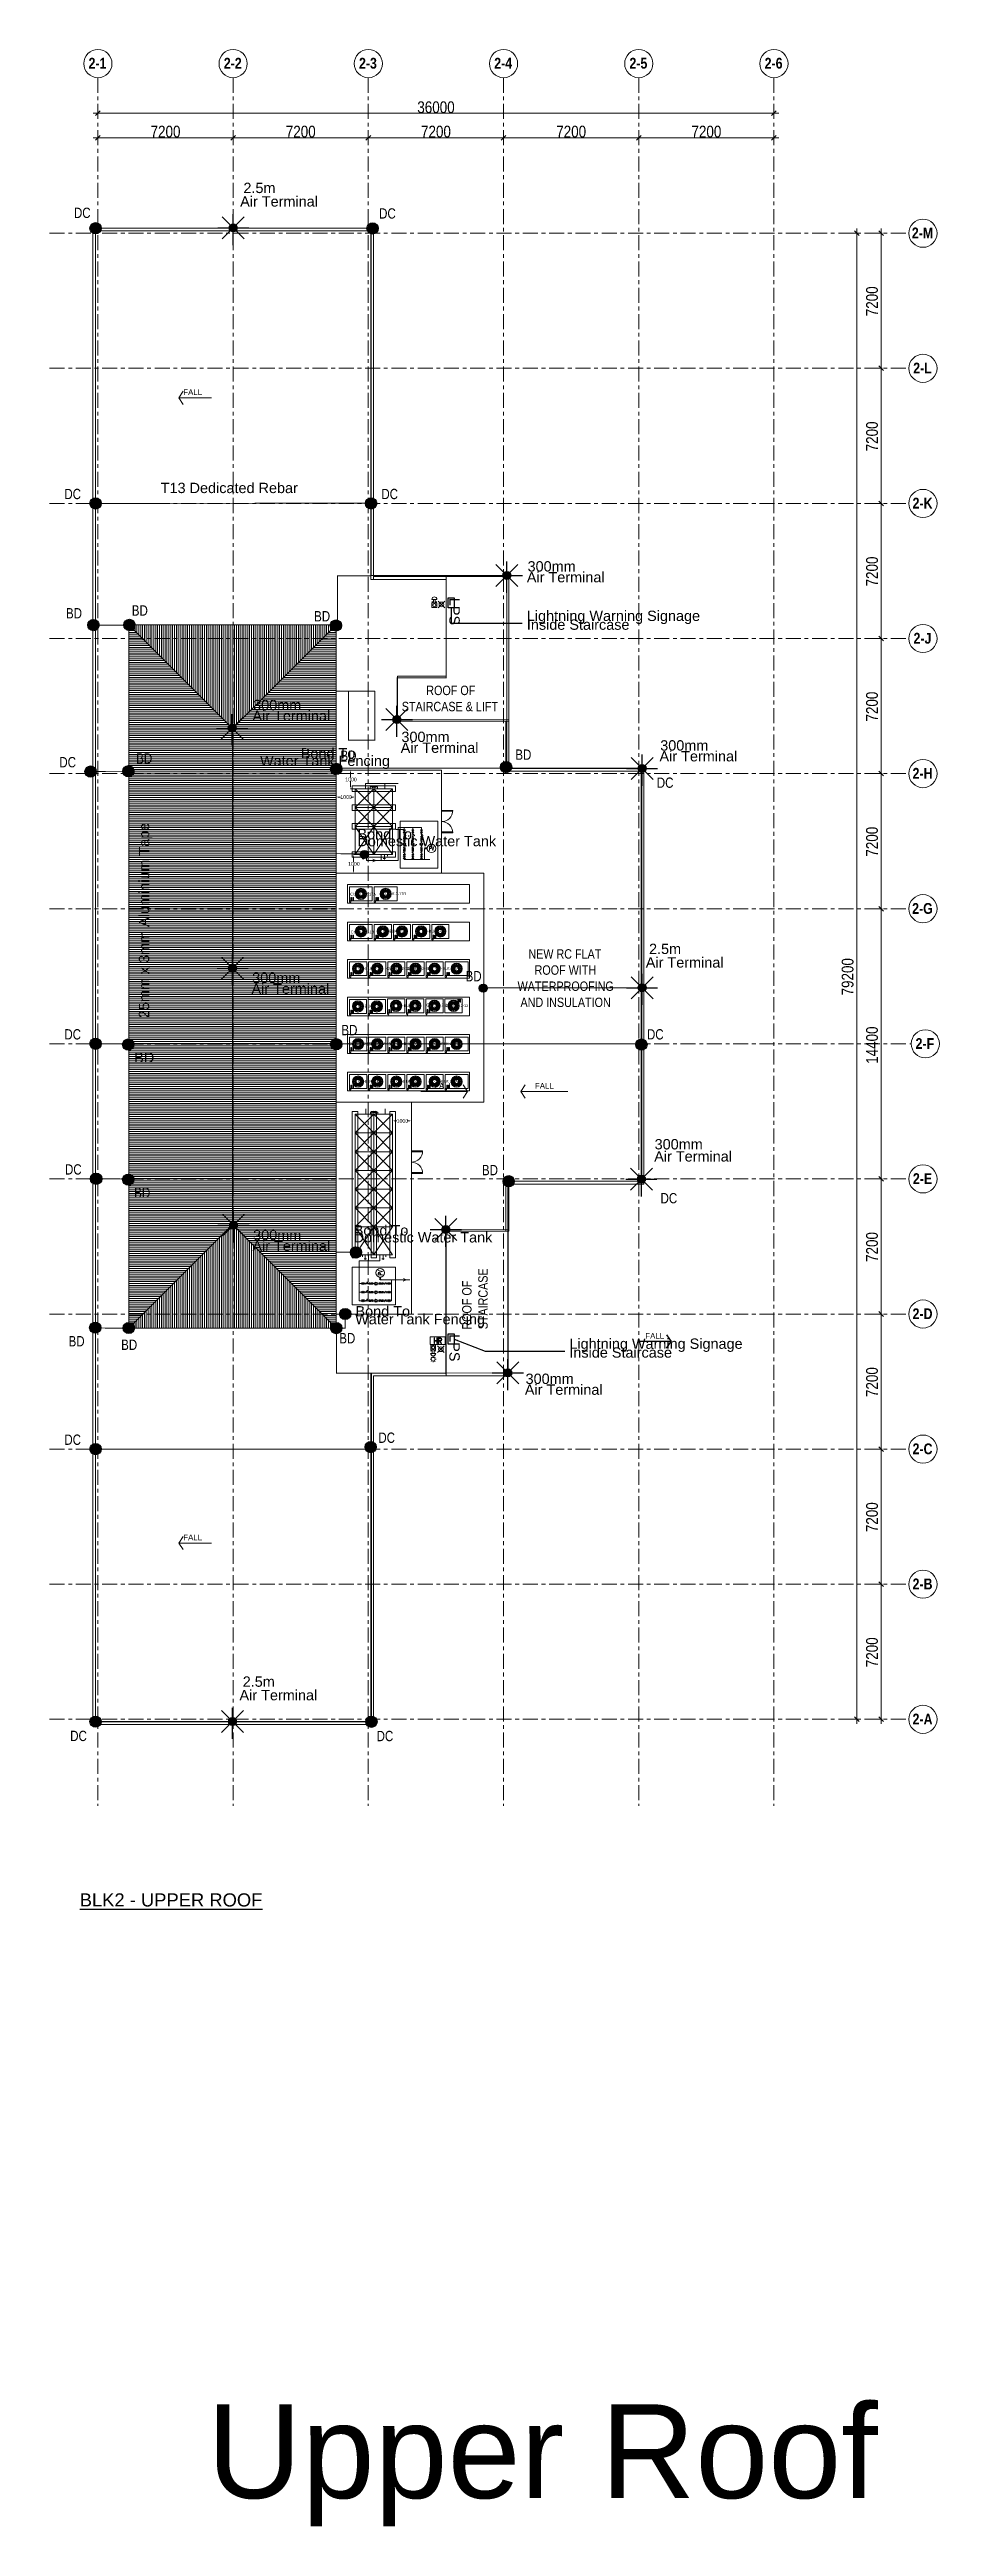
# Model space of a CAD drawing. Header units: millimetres. Extents: x -102814 to 1322625, y 211403 to 563075.
# Drawn here: x 841822 to 889204, y 248624 to 380629 of the extents above; entities that cross this region are included whole.
import ezdxf

# ---------------------------------------------------------------- set-up
doc = ezdxf.new("R2010")
doc.units = ezdxf.units.MM
doc.header["$LTSCALE"] = 100
for name, pattern in [('HIDDEN', [9.525, 6.35, -3.175]), ('HIDDEN2', [4.7625, 3.175, -1.5875]), ('IDA - Grid Line', [14, 8, -2, 2, -2])]:
    doc.linetypes.add(name, pattern=pattern)
for name, color, linetype, lineweight in [('0-1', 8, 'Continuous', 5), ('A-_ANOT----_A', 8, 'Continuous', 9), ('A-_ANOT----_A-2', 8, 'Continuous', 25), ('A-_DETA----_ED-1', 8, 'Continuous', 9), ('A-_FURT----_E-1', 1, 'Continuous', 9), ('E-_FIREALAM_E-1', 8, 'Continuous', 9), ('M-_EQPT----_E-1', 8, 'Continuous', 9)]:
    doc.layers.add(name, color=color, linetype=linetype, lineweight=lineweight)
for name, color, linetype in [('E-_LGTN----_E-', 1, 'Continuous'), ('E-Lgtn----E', 240, 'Continuous'), ('M-_DWAT----_E-N', 1, 'Continuous')]:
    doc.layers.add(name, color=color, linetype=linetype)
doc.styles.add('Arial', font='arial.ttf', dxfattribs={"height": 375})
doc.styles.add('Arial Narrow', font='ARIALN.TTF', dxfattribs={"height": 250})
doc.styles.add('Arial Narrow_1', font='ARIALN.TTF', dxfattribs={"height": 90})
doc.styles.add('Arial Narrow_B', font='ARIALNB.TTF', dxfattribs={"height": 230})
doc.styles.add('Arial_3', font='arial.ttf', dxfattribs={"height": 300})
doc.styles.add('S250', font='romans.shx', dxfattribs={"width": 0.5, "height": 250})
doc.styles.add('X_PSA-022_GRID$0$Arial Narrow', font='ARIALN.TTF')
doc.linetypes.add('FENCELINE2', pattern='A,6.35,-2.54,[132,ltypeshp.shx,S=2.54,R=0,X=-2.54,Y=0],-2.54,25.4', length=36.83)
doc.dimstyles.new('X_PSA-022_GRID$0$KCL-200', dxfattribs={"dimscale": 200, "dimtxt": 2.5, "dimasz": 1.5, "dimexe": 1, "dimexo": 1, "dimgap": 1, "dimtad": 1, "dimdec": 0, "dimzin": 0, "dimdsep": 46, "dimtxsty": 'X_PSA-022_GRID$0$Arial Narrow', "dimblk": 'X_PSA-022_GRID$0$_ARCHTICK', "dimcen": 1.5, "dimdle": 1, "dimclrt": 256, "dimadec": 0, "dimazin": 0, "dimtfac": 1, "dimtdec": 0, "dimtix": 1, "dimtmove": 2, "dimatfit": 3, "dimfxl": 1, "dimtolj": 1, "dimtzin": 0, "dimlwd": -1, "dimlwe": -1, "dimarcsym": 0})

msp = doc.modelspace()

# ---------------------------------------------------------------- texts
at = {"color": 2, "style": 'Arial'}
msp.add_text('Upper Roof', height=5000, dxfattribs=at).set_placement((850202.9, 250132))
at = {"layer": 'A-_ANOT----_A', "insert": (873544.4, 312221.2), "char_height": 300, "width": 1302.742, "attachment_point": 1, "style": 'Arial_3'}
msp.add_mtext('FALL', dxfattribs=at)
at = {"layer": 'E-_LGTN----_E-', "color": 7, "style": 'Arial'}
for s, height, p in [('Air Terminal', 550, (851970.6, 372259.7)), ('2.5m', 550, (852144.4, 372980.4)), ('T13 Dedicated Rebar', 550, (847739.6, 356990.3)), ('Air Terminal', 550, (867234.7, 352233.6)), ('300mm', 550, (867274, 352811)), ('Lightning Warning Signage', 550, (867234.7, 350175.6)), ('Inside Staircase', 550, (867234.7, 349705.4)), ('300mm', 550, (852661.6, 345422.5)), ('Air Terminal', 550, (852622.2, 344845.2)), ('Bond To ', 550, (855198.3, 342848.1)), ('Air Terminal', 550, (860517.9, 343146.8)), ('300mm', 550, (860557.3, 343724.2)), ('Air Terminal', 550, (874297.7, 342691.7)), ('300mm', 550, (874337.1, 343269.1)), ('Water Tank Fencing', 550, (853028.6, 342447.7)), ('Domestic Water Tank ', 550, (858212.5, 338168.1)), ('Bond To', 550, (858218.7, 338541.5)), ('2.5m', 550, (873742, 332424.8)), ('300mm', 550, (852611.7, 330880.5)), ('Air Terminal', 550, (873568.2, 331704.2)), ('Air Terminal', 550, (852572.3, 330303.2)), ('300mm', 550, (874040.3, 322012.7)), ('Air Terminal', 550, (874017.9, 321367.4)), ('Air Terminal', 550, (852621.8, 316593.4)), ('300mm', 550, (852661.2, 317170.7)), ('Domestic Water Tank ', 550, (858013.6, 317054.2)), ('Bond To', 550, (858019.8, 317427.6)), ('Water Tank Fencing', 550, (858093.8, 312690.8)), ('Bond To ', 550, (858112, 313110)), ('Lightning Warning Signage', 550, (869498.3, 311384.7)), ('Inside Staircase', 550, (869498.3, 310914.4)), ('Air Terminal', 550, (867129, 308935.2)), ('300mm', 550, (867168.4, 309512.6)), ('Air Terminal', 550, (851933.3, 292653.8)), ('2.5m', 550, (852107.1, 293374.4)), ('%%UBLK2 - UPPER ROOF', 700, (843427.1, 281665.1))]:
    msp.add_text(s, height=height, dxfattribs=at).set_placement(p)
at = {"layer": 'E-_LGTN----_E-', "style": 'Arial', "width": 0.8}
for s, p in [('DC', (843120.1, 371652.2)), ('DC', (859368.4, 371618.4)), ('DC', (842609.2, 356667.2)), ('DC', (859488.7, 356667.1)), ('BD', (842694.7, 350311.9)), ('BD', (846201, 350459)), ('BD', (855908.6, 350153.2)), ('BD', (857311.5, 342719.1)), ('BD', (866621.4, 342775.7)), ('DC', (842342.3, 342374.2)), ('BD', (846433.3, 342571.3)), ('DC', (874155.3, 341282.9)), ('BD', (863973.6, 330969.5)), ('DC', (842609.2, 327871)), ('BD', (857362, 328096.7)), ('DC', (873630.7, 327870.8)), ('DC', (842642.3, 320671)), ('BD', (864842.8, 320635.3)), ('BD', (846326.7, 319433.6)), ('DC', (874354.2, 319137.9)), ('BD', (842833, 311515.3)), ('BD', (845633, 311325.3)), ('BD', (857245.6, 311676)), ('DC', (842609.2, 306267.1)), ('DC', (859329.3, 306373)), ('DC', (842919.4, 290480.5)), ('DC', (859234.8, 290474.6))]:
    msp.add_text(s, height=550, dxfattribs=at).set_placement(p)
at = {"layer": 'E-_LGTN----_E-', "color": 5, "style": 'Arial'}
for p in [(863112.4, 351403.5), (863112.4, 312163.6)]:
    msp.add_text('LPS', height=550, rotation=270, dxfattribs=at).set_placement(p)
at = {"layer": 'E-_LGTN----_E-', "color": 7, "style": 'Arial'}
msp.add_text('25mm x 3mm Aluminium Tape', height=550, rotation=90, dxfattribs=at).set_placement((847125.2, 329006))
at = {"layer": 'E-_LGTN----_E-', "style": 'Arial'}
msp.add_text('BD', height=550, dxfattribs=at).set_placement((846326.7, 326633.6))

# ---------------------------------------------------------------- blocks, each defined once
blk = doc.blocks.new('blk2 roof 1082023')
at = {"layer": '0-1', "linetype": 'IDA - Grid Line'}
for p, q in [((-36000, 8289), (-36000, -83807)), ((-28800, 8289), (-28800, -83807)), ((-21600, 8289), (-21600, -83807)), ((-14400, 8289), (-14400, -83807)), ((-7200, 8289), (-7200, -83807)), ((0, 8289), (0, -83807)), ((-38572, 0), (7184, 0)), ((-38572, -7200), (7184, -7200)), ((-38572, -14400), (7184, -14400)), ((-38572, -21600), (7184, -21600)), ((-38572, -28800), (7184, -28800)), ((-38572, -36000), (7184, -36000)), ((-38572, -43200), (7310, -43200)), ((-38572, -50400), (7184, -50400)), ((-38572, -57600), (7184, -57600)), ((-38572, -64800), (7184, -64800)), ((-38572, -72000), (7184, -72000)), ((-38572, -79200), (7184, -79200))]:
    blk.add_line(p, q, dxfattribs=at)
at = {"layer": '0-1'}
for p, q in [((-36250, 6391), (250, 6391)), ((-36000, 6443), (-36000, 6141)), ((0, 6443), (0, 6141)), ((-36250, 5091), (-28550, 5091)), ((-36000, 5143), (-36000, 4841)), ((-29050, 5091), (-21350, 5091)), ((-28800, 5143), (-28800, 4841)), ((-28800, 5143), (-28800, 4841)), ((-21850, 5091), (-14150, 5091)), ((-21600, 5143), (-21600, 4841)), ((-21600, 5143), (-21600, 4841)), ((-14650, 5091), (-6950, 5091)), ((-14400, 5143), (-14400, 4841)), ((-14400, 5143), (-14400, 4841)), ((-7450, 5091), (250, 5091)), ((-7200, 5143), (-7200, 4841)), ((-7200, 5143), (-7200, 4841)), ((0, 5143), (0, 4841)), ((-36275, -79475), (-36275, 275)), ((-36125, 275), (-36275, 275)), ((-36125, 275), (-21475, 275)), ((-36125, 125), (-36125, -79325)), ((-21475, 125), (-36125, 125)), ((-21325, 275), (-21475, 275)), ((-21475, -18450), (-21475, 125)), ((-21325, 275), (-21325, -18450)), ((4413, 0), (4288, 125)), ((4413, 250), (4413, -79450)), ((5713, 0), (5588, 125)), ((5713, 250), (5713, -7200)), ((4465, 0), (4163, 0)), ((4413, 0), (4538, -125)), ((4413, 0), (4465, 0)), ((5765, 0), (5463, 0)), ((5713, 0), (5838, -125)), ((5713, 0), (5765, 0)), ((5765, -7200), (5463, -7200)), ((5765, -7200), (5463, -7200)), ((5713, -7200), (5588, -7075)), ((5713, -7200), (5588, -7075)), ((5713, -7200), (5838, -7325)), ((5713, -7200), (5765, -7200)), ((5713, -7200), (5713, -14400)), ((5713, -7200), (5838, -7325)), ((5713, -7200), (5765, -7200)), ((-31457, -8418), (-31693, -8772)), ((-31693, -8772), (-29943, -8772)), ((-31455, -9124), (-31693, -8772)), ((5765, -14400), (5463, -14400)), ((5765, -14400), (5463, -14400)), ((5713, -14400), (5588, -14275)), ((5713, -14400), (5588, -14275)), ((5713, -14400), (5838, -14525)), ((5713, -14400), (5765, -14400)), ((5713, -14400), (5713, -21600)), ((5713, -14400), (5838, -14525)), ((5713, -14400), (5765, -14400)), ((-21475, -18450), (-21325, -18450)), ((-21325, -18300), (-17450, -18300)), ((-21325, -18300), (-21325, -18450)), ((-17450, -18450), (-21325, -18450)), ((-17450, -18450), (-17450, -18300)), ((-14125, -18300), (-17450, -18300)), ((-17450, -18300), (-17450, -23610)), ((-17450, -23610), (-17450, -18325)), ((-14125, -26010), (-14125, -18300)), ((-34350, -20875), (-34350, -20875)), ((-28828, -26397), (-34350, -20875)), ((-23307, -20875), (-34350, -20875)), ((-34350, -20875), (-28828, -26397)), ((-34350, -20875), (-34350, -58350)), ((-34350, -20975), (-34250, -20975)), ((-34350, -21075), (-34150, -21075)), ((-34321, -20875), (-34321, -20904)), ((-34221, -20875), (-34221, -21004)), ((-34121, -20875), (-34121, -21104)), ((-34021, -20875), (-34021, -21204)), ((-33921, -20875), (-33921, -21304)), ((-33821, -20875), (-33821, -21404)), ((-33721, -20875), (-33721, -21504)), ((-33621, -20875), (-33621, -21604)), ((-33521, -20875), (-33521, -21704)), ((-33421, -20875), (-33421, -21804)), ((-33321, -20875), (-33321, -21904)), ((-33221, -20875), (-33221, -22004)), ((-33121, -20875), (-33121, -22104)), ((-33021, -20875), (-33021, -22204)), ((-32921, -20875), (-32921, -22304)), ((-32821, -20875), (-32821, -22404)), ((-32721, -20875), (-32721, -22504)), ((-32621, -20875), (-32621, -22604)), ((-32521, -20875), (-32521, -22704)), ((-32421, -20875), (-32421, -22804)), ((-32321, -20875), (-32321, -22904)), ((-32221, -20875), (-32221, -23004)), ((-32121, -20875), (-32121, -23104)), ((-32021, -20875), (-32021, -23204)), ((-31921, -20875), (-31921, -23304)), ((-31821, -20875), (-31821, -23404)), ((-31721, -20875), (-31721, -23504)), ((-31621, -20875), (-31621, -23604)), ((-31521, -20875), (-31521, -23704)), ((-31421, -20875), (-31421, -23804)), ((-31321, -20875), (-31321, -23904)), ((-31221, -20875), (-31221, -24004)), ((-31121, -20875), (-31121, -24104)), ((-31021, -20875), (-31021, -24204)), ((-30921, -20875), (-30921, -24304)), ((-30821, -20875), (-30821, -24404)), ((-30721, -20875), (-30721, -24504)), ((-30621, -20875), (-30621, -24604)), ((-30521, -20875), (-30521, -24704)), ((-30421, -20875), (-30421, -24804)), ((-30321, -20875), (-30321, -24904)), ((-30221, -20875), (-30221, -25004)), ((-30121, -20875), (-30121, -25104)), ((-30021, -20875), (-30021, -25204)), ((-29921, -20875), (-29921, -25304)), ((-29821, -20875), (-29821, -25404)), ((-29721, -20875), (-29721, -25504)), ((-29621, -20875), (-29621, -25604)), ((-29521, -20875), (-29521, -25704)), ((-29421, -20875), (-29421, -25804)), ((-29321, -20875), (-29321, -25904)), ((-29221, -20875), (-29221, -26004)), ((-29121, -20875), (-29121, -26104)), ((-29021, -20875), (-29021, -26204)), ((-28921, -20875), (-28921, -26304)), ((-23307, -20875), (-28828, -26397)), ((-28828, -26397), (-23307, -20875)), ((-28821, -20875), (-28821, -26389)), ((-28721, -20875), (-28721, -26289)), ((-28621, -20875), (-28621, -26189)), ((-28521, -20875), (-28521, -26089)), ((-28421, -20875), (-28421, -25989)), ((-28321, -20875), (-28321, -25889)), ((-28221, -20875), (-28221, -25789)), ((-28121, -20875), (-28121, -25689)), ((-28021, -20875), (-28021, -25589)), ((-27921, -20875), (-27921, -25489)), ((-27821, -20875), (-27821, -25389)), ((-27721, -20875), (-27721, -25289)), ((-27621, -20875), (-27621, -25189)), ((-27521, -20875), (-27521, -25089)), ((-27421, -20875), (-27421, -24989)), ((-27321, -20875), (-27321, -24889)), ((-27221, -20875), (-27221, -24789)), ((-27121, -20875), (-27121, -24689)), ((-27021, -20875), (-27021, -24589)), ((-26921, -20875), (-26921, -24489)), ((-26821, -20875), (-26821, -24389)), ((-26721, -20875), (-26721, -24289)), ((-26621, -20875), (-26621, -24189)), ((-26521, -20875), (-26521, -24089)), ((-26421, -20875), (-26421, -23989)), ((-26321, -20875), (-26321, -23889)), ((-26221, -20875), (-26221, -23789)), ((-26121, -20875), (-26121, -23689)), ((-26021, -20875), (-26021, -23589)), ((-25921, -20875), (-25921, -23489)), ((-25821, -20875), (-25821, -23389)), ((-25721, -20875), (-25721, -23289)), ((-25621, -20875), (-25621, -23189)), ((-25521, -20875), (-25521, -23089)), ((-25421, -20875), (-25421, -22989)), ((-25321, -20875), (-25321, -22889)), ((-25221, -20875), (-25221, -22789)), ((-25121, -20875), (-25121, -22689)), ((-25021, -20875), (-25021, -22589)), ((-24921, -20875), (-24921, -22489)), ((-24821, -20875), (-24821, -22389)), ((-24721, -20875), (-24721, -22289)), ((-24621, -20875), (-24621, -22189)), ((-24521, -20875), (-24521, -22089)), ((-24421, -20875), (-24421, -21989)), ((-24321, -20875), (-24321, -21889)), ((-24221, -20875), (-24221, -21789)), ((-24121, -20875), (-24121, -21689)), ((-24021, -20875), (-24021, -21589)), ((-23921, -20875), (-23921, -21489)), ((-23821, -20875), (-23821, -21389)), ((-23721, -20875), (-23721, -21289)), ((-23621, -20875), (-23621, -21189)), ((-23521, -20875), (-23521, -21089)), ((-23307, -21075), (-23507, -21075)), ((-23421, -20875), (-23421, -20989)), ((-23307, -20975), (-23407, -20975)), ((-23321, -20875), (-23321, -20889)), ((-23307, -20875), (-23307, -20875)), ((-23307, -58350), (-23307, -20875)), ((-34350, -21175), (-34050, -21175)), ((-34350, -21275), (-33950, -21275)), ((-34350, -21375), (-33850, -21375)), ((-34350, -21475), (-33750, -21475)), ((-34350, -21575), (-33650, -21575)), ((-34350, -21675), (-33550, -21675)), ((-34350, -21775), (-33450, -21775)), ((-34350, -21875), (-33350, -21875)), ((-34350, -21975), (-33250, -21975)), ((-34350, -22075), (-33150, -22075)), ((-34350, -22175), (-33050, -22175)), ((-34350, -22275), (-32950, -22275)), ((-34350, -22375), (-32850, -22375)), ((-23307, -22375), (-24807, -22375)), ((-23307, -22275), (-24707, -22275)), ((-23307, -22175), (-24607, -22175)), ((-23307, -22075), (-24507, -22075)), ((-23307, -21975), (-24407, -21975)), ((-23307, -21875), (-24307, -21875)), ((-23307, -21775), (-24207, -21775)), ((-23307, -21675), (-24107, -21675)), ((-23307, -21575), (-24007, -21575)), ((-23307, -21475), (-23907, -21475)), ((-23307, -21375), (-23807, -21375)), ((-23307, -21275), (-23707, -21275)), ((-23307, -21175), (-23607, -21175)), ((5765, -21600), (5463, -21600)), ((5765, -21600), (5463, -21600)), ((5713, -21600), (5588, -21475)), ((5713, -21600), (5588, -21475)), ((5713, -21600), (5838, -21725)), ((5713, -21600), (5765, -21600)), ((5713, -21600), (5713, -28800)), ((5713, -21600), (5838, -21725)), ((5713, -21600), (5765, -21600)), ((-34350, -22475), (-32750, -22475)), ((-34350, -22575), (-32650, -22575)), ((-34350, -22675), (-32550, -22675)), ((-34350, -22775), (-32450, -22775)), ((-34350, -22875), (-32350, -22875)), ((-34350, -22975), (-32250, -22975)), ((-34350, -23075), (-32150, -23075)), ((-34350, -23175), (-32050, -23175)), ((-34350, -23275), (-31950, -23275)), ((-34350, -23375), (-31850, -23375)), ((-34350, -23475), (-31750, -23475)), ((-34350, -23575), (-31650, -23575)), ((-34350, -23675), (-31550, -23675)), ((-23307, -23675), (-26107, -23675)), ((-23307, -23575), (-26007, -23575)), ((-23307, -23475), (-25907, -23475)), ((-23307, -23375), (-25807, -23375)), ((-23307, -23275), (-25707, -23275)), ((-23307, -23175), (-25607, -23175)), ((-23307, -23075), (-25507, -23075)), ((-23307, -22975), (-25407, -22975)), ((-23307, -22875), (-25307, -22875)), ((-23307, -22775), (-25207, -22775)), ((-23307, -22675), (-25107, -22675)), ((-23307, -22575), (-25007, -22575)), ((-23307, -22475), (-24907, -22475)), ((-17450, -23610), (-20050, -23610)), ((-20050, -23610), (-20050, -26010)), ((-34350, -23775), (-31450, -23775)), ((-34350, -23875), (-31350, -23875)), ((-34350, -23975), (-31250, -23975)), ((-34350, -24075), (-31150, -24075)), ((-34350, -24175), (-31050, -24175)), ((-34350, -24275), (-30950, -24275)), ((-34350, -24375), (-30850, -24375)), ((-34350, -24475), (-30750, -24475)), ((-34350, -24575), (-30650, -24575)), ((-34350, -24675), (-30550, -24675)), ((-34350, -24775), (-30450, -24775)), ((-34350, -24875), (-30350, -24875)), ((-34350, -24975), (-30250, -24975)), ((-34350, -25075), (-30150, -25075)), ((-23307, -25075), (-27507, -25075)), ((-23307, -24975), (-27407, -24975)), ((-23307, -24875), (-27307, -24875)), ((-23307, -24775), (-27207, -24775)), ((-23307, -24675), (-27107, -24675)), ((-23307, -24575), (-27007, -24575)), ((-23307, -24475), (-26907, -24475)), ((-23307, -24375), (-26807, -24375)), ((-23307, -24275), (-26707, -24275)), ((-23307, -24175), (-26607, -24175)), ((-23307, -24075), (-26507, -24075)), ((-23307, -23975), (-26407, -23975)), ((-23307, -23875), (-26307, -23875)), ((-23307, -23775), (-26207, -23775)), ((-21250, -24400), (-22650, -24400)), ((-22650, -24400), (-22650, -27025)), ((-21250, -27025), (-21250, -24400)), ((-34350, -25175), (-30050, -25175)), ((-34350, -25275), (-29950, -25275)), ((-34350, -25375), (-29850, -25375)), ((-34350, -25475), (-29750, -25475)), ((-34350, -25575), (-29650, -25575)), ((-34350, -25675), (-29550, -25675)), ((-34350, -25775), (-29450, -25775)), ((-34350, -25875), (-29350, -25875)), ((-34350, -25975), (-29250, -25975)), ((-34350, -26075), (-29150, -26075)), ((-34350, -26175), (-29050, -26175)), ((-34350, -26275), (-28950, -26275)), ((-34350, -26375), (-28850, -26375)), ((-28828, -26397), (-28828, -52829)), ((-28828, -52829), (-28828, -26397)), ((-23307, -26375), (-28807, -26375)), ((-23307, -26275), (-28707, -26275)), ((-23307, -26175), (-28607, -26175)), ((-23307, -26075), (-28507, -26075)), ((-23307, -25975), (-28407, -25975)), ((-23307, -25875), (-28307, -25875)), ((-23307, -25775), (-28207, -25775)), ((-23307, -25675), (-28107, -25675)), ((-23307, -25575), (-28007, -25575)), ((-23307, -25475), (-27907, -25475)), ((-23307, -25375), (-27807, -25375)), ((-23307, -25275), (-27707, -25275)), ((-23307, -25175), (-27607, -25175)), ((-20050, -26010), (-14125, -26010)), ((-14275, -28675), (-14275, -26010)), ((-14125, -26010), (-14275, -26010)), ((-14125, -26010), (-14125, -28525)), ((-34350, -26475), (-28828, -26475)), ((-34350, -26575), (-28828, -26575)), ((-34350, -26675), (-28828, -26675)), ((-34350, -26775), (-28828, -26775)), ((-34350, -26875), (-28828, -26875)), ((-34350, -26975), (-28828, -26975)), ((-34350, -27075), (-28828, -27075)), ((-34350, -27175), (-28828, -27175)), ((-34350, -27275), (-28828, -27275)), ((-34350, -27375), (-28828, -27375)), ((-34350, -27475), (-28828, -27475)), ((-34350, -27575), (-28828, -27575)), ((-34350, -27675), (-28828, -27675)), ((-23307, -26475), (-28828, -26475)), ((-23307, -26575), (-28828, -26575)), ((-23307, -26675), (-28828, -26675)), ((-23307, -26775), (-28828, -26775)), ((-23307, -26875), (-28828, -26875)), ((-23307, -26975), (-28828, -26975)), ((-23307, -27075), (-28828, -27075)), ((-23307, -27175), (-28828, -27175)), ((-23307, -27275), (-28828, -27275)), ((-23307, -27375), (-28828, -27375)), ((-23307, -27475), (-28828, -27475)), ((-23307, -27575), (-28828, -27575)), ((-23307, -27675), (-28828, -27675)), ((-22650, -27025), (-21250, -27025)), ((-34350, -27775), (-28828, -27775)), ((-34350, -27875), (-28828, -27875)), ((-34350, -27975), (-28828, -27975)), ((-34350, -28075), (-28828, -28075)), ((-34350, -28175), (-28828, -28175)), ((-34350, -28275), (-28828, -28275)), ((-34350, -28375), (-28828, -28375)), ((-34350, -28475), (-28828, -28475)), ((-34350, -28575), (-28828, -28575)), ((-34350, -28675), (-28828, -28675)), ((-34350, -28775), (-28828, -28775)), ((-34350, -28875), (-28828, -28875)), ((-34350, -28975), (-28828, -28975)), ((-23307, -27775), (-28828, -27775)), ((-23307, -27875), (-28828, -27875)), ((-23307, -27975), (-28828, -27975)), ((-23307, -28075), (-28828, -28075)), ((-23307, -28175), (-28828, -28175)), ((-23307, -28275), (-28828, -28275)), ((-23307, -28375), (-28828, -28375)), ((-23307, -28475), (-28828, -28475)), ((-23307, -28575), (-28828, -28575)), ((-23307, -28675), (-28828, -28675)), ((-23307, -28775), (-28828, -28775)), ((-23307, -28875), (-28828, -28875)), ((-23307, -28975), (-28828, -28975)), ((-22211, -28610), (-22548, -28610)), ((-22547, -28710), (-22547, -29010)), ((-14275, -28675), (-14125, -28675)), ((-14125, -28525), (-6925, -28525)), ((-7075, -28675), (-14125, -28675)), ((-7075, -50525), (-7075, -28675)), ((-6925, -28675), (-6925, -28525)), ((-6925, -28675), (-6925, -50675)), ((5765, -28800), (5463, -28800)), ((5765, -28800), (5463, -28800)), ((5713, -28800), (5588, -28675)), ((5713, -28800), (5588, -28675)), ((5713, -28800), (5838, -28925)), ((5713, -28800), (5765, -28800)), ((5713, -28800), (5713, -36000)), ((5713, -28800), (5838, -28925)), ((5713, -28800), (5765, -28800)), ((-34350, -29075), (-28828, -29075)), ((-34350, -29175), (-28828, -29175)), ((-34350, -29275), (-28828, -29275)), ((-34350, -29375), (-28828, -29375)), ((-34350, -29475), (-28828, -29475)), ((-34350, -29575), (-28828, -29575)), ((-34350, -29675), (-28828, -29675)), ((-34350, -29775), (-28828, -29775)), ((-34350, -29875), (-28828, -29875)), ((-34350, -29975), (-28828, -29975)), ((-34350, -30075), (-28828, -30075)), ((-34350, -30175), (-28828, -30175)), ((-34350, -30275), (-28828, -30275)), ((-23307, -29075), (-28828, -29075)), ((-23307, -29175), (-28828, -29175)), ((-23307, -29275), (-28828, -29275)), ((-23307, -29375), (-28828, -29375)), ((-23307, -29475), (-28828, -29475)), ((-23307, -29575), (-28828, -29575)), ((-23307, -29675), (-28828, -29675)), ((-23307, -29775), (-28828, -29775)), ((-23307, -29875), (-28828, -29875)), ((-23307, -29975), (-28828, -29975)), ((-23307, -30075), (-28828, -30075)), ((-23307, -30175), (-28828, -30175)), ((-23307, -30275), (-28828, -30275)), ((-23307, -29760), (-23307, -30047)), ((-23207, -30047), (-23090, -30047)), ((-22211, -29610), (-22548, -29610)), ((-22547, -29510), (-22547, -29210)), ((-22407, -30047), (-22524, -30047)), ((-20157, -29460), (-22457, -29460)), ((-22457, -29460), (-22457, -29760)), ((-22457, -29760), (-20157, -29760)), ((-22307, -31610), (-22307, -29610)), ((-22307, -29610), (-21307, -30610)), ((-21307, -29610), (-22307, -30610)), ((-22307, -31610), (-22307, -29610)), ((-22307, -29610), (-21307, -30610)), ((-21307, -29610), (-22307, -30610)), ((-22307, -31610), (-22307, -29610)), ((-22307, -29610), (-21307, -30610)), ((-21307, -29610), (-22307, -30610)), ((-22307, -29610), (-21307, -30610)), ((-21307, -29610), (-22307, -30610)), ((-22307, -29610), (-21307, -30610)), ((-21307, -29610), (-22307, -30610)), ((-22307, -31610), (-22307, -29610)), ((-22307, -29610), (-21307, -30610)), ((-21307, -29610), (-22307, -30610)), ((-20307, -29610), (-22307, -29610)), ((-22307, -29610), (-22307, -33110)), ((-22307, -29610), (-21307, -30610)), ((-21307, -29610), (-22307, -30610)), ((-21307, -29610), (-22307, -29610)), ((-22307, -29610), (-22307, -30610)), ((-22307, -29760), (-22307, -30047)), ((-21742, -29330), (-21742, -29610)), ((-21742, -29330), (-20018, -29330)), ((-21113, -29500), (-21498, -29500)), ((-21498, -29610), (-21498, -29500)), ((-21371, -29443), (-21371, -29558)), ((-21239, -29443), (-21371, -29557)), ((-21239, -29558), (-21371, -29443)), ((-21307, -31610), (-21307, -29610)), ((-20307, -29610), (-21307, -30610)), ((-21307, -31610), (-21307, -29610)), ((-20307, -29610), (-21307, -30610)), ((-21307, -31610), (-21307, -29610)), ((-20307, -29610), (-21307, -30610)), ((-20307, -29610), (-21307, -30610)), ((-20307, -29610), (-21307, -30610)), ((-21307, -31610), (-21307, -29610)), ((-20307, -29610), (-21307, -30610)), ((-21307, -29610), (-20307, -30610)), ((-20307, -29610), (-21307, -30610)), ((-20307, -29610), (-21307, -29610)), ((-21307, -29610), (-21307, -30610)), ((-21307, -30610), (-21307, -29610)), ((-21239, -29443), (-21239, -29558)), ((-21113, -29610), (-21113, -29500)), ((-20722, -29330), (-20722, -29610)), ((-20307, -33110), (-20307, -29610)), ((-20307, -30610), (-20307, -29610)), ((-20157, -29760), (-20157, -29460)), ((-34350, -30375), (-28828, -30375)), ((-34350, -30475), (-28828, -30475)), ((-34350, -30575), (-28828, -30575)), ((-34350, -30675), (-28828, -30675)), ((-34350, -30775), (-28828, -30775)), ((-34350, -30875), (-28828, -30875)), ((-34350, -30975), (-28828, -30975)), ((-34350, -31075), (-28828, -31075)), ((-34350, -31175), (-28828, -31175)), ((-34350, -31275), (-28828, -31275)), ((-34350, -31375), (-28828, -31375)), ((-34350, -31475), (-28828, -31475)), ((-34350, -31575), (-28828, -31575)), ((-34350, -31675), (-28828, -31675)), ((-23307, -30375), (-28828, -30375)), ((-23307, -30475), (-28828, -30475)), ((-23307, -30575), (-28828, -30575)), ((-23307, -30675), (-28828, -30675)), ((-23307, -30775), (-28828, -30775)), ((-23307, -30875), (-28828, -30875)), ((-23307, -30975), (-28828, -30975)), ((-23307, -31075), (-28828, -31075)), ((-23307, -31175), (-28828, -31175)), ((-23307, -31275), (-28828, -31275)), ((-23307, -31375), (-28828, -31375)), ((-23307, -31475), (-28828, -31475)), ((-23307, -31575), (-28828, -31575)), ((-23307, -31675), (-28828, -31675)), ((-20157, -30460), (-22457, -30460)), ((-22457, -30460), (-22457, -30760)), ((-22457, -30760), (-20157, -30760)), ((-20157, -31460), (-22457, -31460)), ((-22457, -31460), (-22457, -31760)), ((-22307, -30610), (-20307, -30610)), ((-22307, -30610), (-20307, -30610)), ((-22307, -30610), (-21307, -31610)), ((-21307, -30610), (-22307, -31610)), ((-22307, -30610), (-20307, -30610)), ((-22307, -30610), (-20307, -30610)), ((-22307, -30610), (-21307, -31610)), ((-21307, -30610), (-22307, -31610)), ((-22307, -30610), (-20307, -30610)), ((-22307, -30610), (-20307, -30610)), ((-22307, -30610), (-21307, -31610)), ((-21307, -30610), (-22307, -31610)), ((-22307, -30610), (-20307, -30610)), ((-22307, -30610), (-20307, -30610)), ((-22307, -30610), (-21307, -31610)), ((-21307, -30610), (-22307, -31610)), ((-22307, -30610), (-20307, -30610)), ((-22307, -30610), (-20307, -30610)), ((-22307, -30610), (-21307, -31610)), ((-21307, -30610), (-22307, -31610)), ((-22307, -30610), (-20307, -30610)), ((-22307, -30610), (-20307, -30610)), ((-22307, -30610), (-21307, -31610)), ((-21307, -30610), (-22307, -31610)), ((-22307, -30610), (-20307, -30610)), ((-22307, -30610), (-20307, -30610)), ((-22307, -30610), (-21307, -31610)), ((-21307, -30610), (-22307, -31610)), ((-22307, -30610), (-21307, -30610)), ((-21307, -30610), (-22307, -30610)), ((-22307, -30610), (-22307, -31610)), ((-22307, -31610), (-21307, -31610)), ((-21307, -31610), (-22307, -31610)), ((-22307, -31610), (-22307, -33110)), ((-22307, -31610), (-21307, -33110)), ((-21307, -31610), (-22307, -33110)), ((-21307, -30610), (-20307, -31610)), ((-20307, -30610), (-21307, -31610)), ((-21307, -30610), (-20307, -31610)), ((-20307, -30610), (-21307, -31610)), ((-21307, -30610), (-20307, -31610)), ((-20307, -30610), (-21307, -31610)), ((-21307, -30610), (-20307, -31610)), ((-20307, -30610), (-21307, -31610)), ((-21307, -30610), (-20307, -31610)), ((-20307, -30610), (-21307, -31610)), ((-21307, -30610), (-20307, -31610)), ((-20307, -30610), (-21307, -31610)), ((-21307, -30610), (-20307, -31610)), ((-20307, -30610), (-21307, -31610)), ((-21307, -30610), (-20307, -30610)), ((-20307, -30610), (-21307, -30610)), ((-21307, -30610), (-21307, -31610)), ((-21307, -31610), (-21307, -30610)), ((-21307, -31610), (-20307, -31610)), ((-20307, -31610), (-21307, -31610)), ((-21307, -31610), (-21307, -33110)), ((-21307, -33110), (-21307, -31610)), ((-21307, -31610), (-20307, -33110)), ((-20307, -31610), (-21307, -33110)), ((-20307, -31610), (-20307, -30610)), ((-20307, -33110), (-20307, -31610)), ((-20157, -30760), (-20157, -30460)), ((-20157, -31760), (-20157, -31460)), ((-20018, -31669), (-18772, -31669)), ((-20018, -33430), (-20018, -31669)), ((-17906, -31339), (-19906, -31339)), ((-19906, -31339), (-19906, -33839)), ((-19684, -31804), (-19684, -31669)), ((-19228, -31804), (-19228, -31669)), ((-18772, -31804), (-18772, -31669)), ((-17906, -33839), (-17906, -31339)), ((-17707, -30760), (-17107, -30760)), ((-17107, -30810), (-17707, -30810)), ((-17707, -31210), (-17707, -31160)), ((-17707, -31462), (-17707, -31512)), ((-17107, -30760), (-17107, -30810)), ((-34350, -31775), (-28828, -31775)), ((-34350, -31875), (-28828, -31875)), ((-34350, -31975), (-28828, -31975)), ((-34350, -32075), (-28828, -32075)), ((-34350, -32175), (-28828, -32175)), ((-34350, -32275), (-28828, -32275)), ((-34350, -32375), (-28828, -32375)), ((-34350, -32475), (-28828, -32475)), ((-34350, -32575), (-28828, -32575)), ((-34350, -32675), (-28828, -32675)), ((-34350, -32775), (-28828, -32775)), ((-34350, -32875), (-28828, -32875)), ((-34350, -32975), (-28828, -32975)), ((-23307, -31775), (-28828, -31775)), ((-23307, -31875), (-28828, -31875)), ((-23307, -31975), (-28828, -31975)), ((-23307, -32075), (-28828, -32075)), ((-23307, -32175), (-28828, -32175)), ((-23307, -32275), (-28828, -32275)), ((-23307, -32375), (-28828, -32375)), ((-23307, -32475), (-28828, -32475)), ((-23307, -32575), (-28828, -32575)), ((-23307, -32675), (-28828, -32675)), ((-23307, -32775), (-28828, -32775)), ((-23307, -32875), (-28828, -32875)), ((-23307, -32975), (-28828, -32975)), ((-22457, -31760), (-20157, -31760)), ((-20157, -32960), (-22457, -32960)), ((-22457, -32960), (-22457, -33260)), ((-20157, -33260), (-20157, -32960)), ((-19627, -32510), (-19749, -32510)), ((-19749, -32510), (-19688, -32638)), ((-19627, -31804), (-19741, -31804)), ((-19627, -31804), (-19741, -31935)), ((-19741, -31804), (-19627, -31935)), ((-19627, -31935), (-19741, -31935)), ((-19627, -32219), (-19741, -32219)), ((-19627, -32900), (-19741, -32900)), ((-19627, -32977), (-19741, -32977)), ((-19627, -33108), (-19741, -32977)), ((-19626, -32395), (-19740, -32395)), ((-19626, -32724), (-19740, -32724)), ((-19627, -32219), (-19739, -32261)), ((-19739, -32261), (-19627, -32283)), ((-19739, -32858), (-19627, -32836)), ((-19627, -32900), (-19739, -32858)), ((-19627, -32283), (-19735, -32309)), ((-19735, -32309), (-19626, -32336)), ((-19735, -32810), (-19626, -32784)), ((-19627, -32836), (-19735, -32810)), ((-19626, -32336), (-19734, -32360)), ((-19734, -32360), (-19626, -32395)), ((-19734, -32759), (-19626, -32724)), ((-19626, -32784), (-19734, -32759)), ((-19648, -32012), (-19725, -32012)), ((-19648, -32143), (-19725, -32143)), ((-19688, -32638), (-19627, -32510)), ((-19688, -32638), (-19688, -32724)), ((-19686, -32143), (-19686, -32219)), ((-19686, -32977), (-19686, -32900)), ((-19684, -31935), (-19684, -32011)), ((-19684, -32011), (-19684, -32143)), ((-19684, -32012), (-19602, -32104)), ((-19683, -32395), (-19683, -32481)), ((-19620, -32115), (-19585, -32093)), ((-19171, -32510), (-19293, -32510)), ((-19293, -32510), (-19232, -32638)), ((-19171, -31804), (-19285, -31804)), ((-19171, -31804), (-19285, -31935)), ((-19285, -31804), (-19171, -31935)), ((-19171, -31935), (-19285, -31935)), ((-19171, -32219), (-19285, -32219)), ((-19171, -32900), (-19285, -32900)), ((-19171, -32977), (-19285, -32977)), ((-19171, -33108), (-19285, -32977)), ((-19171, -32219), (-19284, -32261)), ((-19284, -32261), (-19171, -32283)), ((-19170, -32395), (-19284, -32395)), ((-19170, -32724), (-19284, -32724)), ((-19284, -32858), (-19171, -32836)), ((-19171, -32900), (-19284, -32858)), ((-19171, -32283), (-19279, -32309)), ((-19279, -32309), (-19170, -32336)), ((-19279, -32810), (-19170, -32784)), ((-19171, -32836), (-19279, -32810)), ((-19170, -32336), (-19278, -32360)), ((-19278, -32360), (-19170, -32395)), ((-19278, -32759), (-19170, -32724)), ((-19170, -32784), (-19278, -32759)), ((-19192, -32012), (-19269, -32012)), ((-19192, -32143), (-19269, -32143)), ((-19232, -32638), (-19171, -32510)), ((-19232, -32638), (-19232, -32724)), ((-19231, -32143), (-19231, -32219)), ((-19231, -32977), (-19231, -32900)), ((-19228, -31935), (-19228, -32011)), ((-19228, -32011), (-19228, -32143)), ((-19228, -32012), (-19146, -32104)), ((-19227, -32395), (-19227, -32481)), ((-19164, -32115), (-19129, -32093)), ((-18715, -32510), (-18838, -32510)), ((-18838, -32510), (-18776, -32638)), ((-18715, -31804), (-18830, -31804)), ((-18830, -31804), (-18715, -31935)), ((-18715, -31935), (-18830, -31935)), ((-18715, -32219), (-18830, -32219)), ((-18715, -32900), (-18830, -32900)), ((-18715, -32977), (-18830, -32977)), ((-18715, -31804), (-18829, -31935)), ((-18714, -32395), (-18829, -32395)), ((-18714, -32724), (-18829, -32724)), ((-18715, -33108), (-18829, -32977)), ((-18715, -32219), (-18828, -32261)), ((-18828, -32261), (-18715, -32283)), ((-18828, -32858), (-18715, -32836)), ((-18715, -32900), (-18828, -32858)), ((-18715, -32283), (-18823, -32309)), ((-18823, -32309), (-18714, -32336)), ((-18714, -32336), (-18823, -32360)), ((-18823, -32360), (-18714, -32395)), ((-18823, -32759), (-18714, -32724)), ((-18714, -32784), (-18823, -32759)), ((-18823, -32810), (-18714, -32784)), ((-18715, -32836), (-18823, -32810)), ((-18736, -32012), (-18813, -32012)), ((-18736, -32143), (-18813, -32143)), ((-18776, -32638), (-18715, -32510)), ((-18776, -32638), (-18776, -32724)), ((-18775, -32143), (-18775, -32219)), ((-18775, -32977), (-18775, -32900)), ((-18772, -31935), (-18772, -32011)), ((-18772, -32011), (-18772, -32143)), ((-18772, -32012), (-18690, -32104)), ((-18771, -32395), (-18771, -32481)), ((-18708, -32115), (-18673, -32093)), ((-18613, -32784), (-18460, -32784)), ((-18613, -32784), (-18613, -33382)), ((-17107, -31910), (-17707, -31910)), ((-17707, -31960), (-17107, -31960)), ((-17107, -31960), (-17107, -31910)), ((-34350, -33075), (-28828, -33075)), ((-34350, -33175), (-28828, -33175)), ((-34350, -33275), (-28828, -33275)), ((-34350, -33375), (-28828, -33375)), ((-34350, -33475), (-28828, -33475)), ((-34350, -33575), (-28828, -33575)), ((-34350, -33675), (-28828, -33675)), ((-34350, -33775), (-28828, -33775)), ((-34350, -33875), (-28828, -33875)), ((-34350, -33975), (-28828, -33975)), ((-34350, -34075), (-28828, -34075)), ((-34350, -34175), (-28828, -34175)), ((-34350, -34275), (-28828, -34275)), ((-23307, -33075), (-28828, -33075)), ((-23307, -33175), (-28828, -33175)), ((-23307, -33275), (-28828, -33275)), ((-23307, -33375), (-28828, -33375)), ((-23307, -33475), (-28828, -33475)), ((-23307, -33575), (-28828, -33575)), ((-23307, -33675), (-28828, -33675)), ((-23307, -33775), (-28828, -33775)), ((-23307, -33875), (-28828, -33875)), ((-23307, -33975), (-28828, -33975)), ((-23307, -34075), (-28828, -34075)), ((-23307, -34175), (-28828, -34175)), ((-23307, -34275), (-28828, -34275)), ((-22457, -33260), (-20157, -33260)), ((-21995, -33110), (-22390, -33110)), ((-22390, -33210), (-22390, -33510)), ((-22390, -34010), (-22390, -33710)), ((-21995, -34110), (-22390, -34110)), ((-22307, -33110), (-20307, -33110)), ((-22307, -33110), (-21307, -33110)), ((-22027, -33110), (-22027, -33204)), ((-21812, -33324), (-21933, -33324)), ((-21874, -33110), (-21874, -33372)), ((-21697, -33430), (-21697, -33110)), ((-20018, -33430), (-21697, -33430)), ((-21364, -33356), (-21203, -33430)), ((-21203, -33430), (-21359, -33503)), ((-21307, -33110), (-20307, -33110)), ((-20917, -33430), (-20917, -33110)), ((-20802, -33324), (-20681, -33324)), ((-20740, -33110), (-20740, -33372)), ((-20587, -33110), (-20587, -33204)), ((-19906, -33839), (-17906, -33839)), ((-19627, -33108), (-19741, -33108)), ((-19627, -33184), (-19741, -33184)), ((-19627, -33316), (-19741, -33184)), ((-19741, -33316), (-19627, -33184)), ((-19627, -33316), (-19741, -33316)), ((-19684, -33184), (-19684, -33108)), ((-19684, -33316), (-19684, -33382)), ((-19684, -33382), (-18331, -33382)), ((-19171, -33108), (-19285, -33108)), ((-19171, -33184), (-19285, -33184)), ((-19171, -33316), (-19285, -33184)), ((-19285, -33316), (-19171, -33184)), ((-19171, -33316), (-19285, -33316)), ((-19228, -33184), (-19228, -33108)), ((-19228, -33316), (-19228, -33382)), ((-18715, -33108), (-18830, -33108)), ((-18715, -33184), (-18830, -33184)), ((-18830, -33316), (-18715, -33184)), ((-18715, -33316), (-18830, -33316)), ((-18715, -33316), (-18829, -33184)), ((-18772, -33184), (-18772, -33108)), ((-18772, -33316), (-18772, -33382)), ((-34350, -34375), (-28828, -34375)), ((-34350, -34475), (-28828, -34475)), ((-34350, -34575), (-28828, -34575)), ((-34350, -34675), (-28828, -34675)), ((-34350, -34775), (-28828, -34775)), ((-34350, -34875), (-28828, -34875)), ((-34350, -34975), (-28828, -34975)), ((-34350, -35075), (-28828, -35075)), ((-34350, -35175), (-28828, -35175)), ((-34350, -35275), (-28828, -35275)), ((-34350, -35375), (-28828, -35375)), ((-34350, -35475), (-28828, -35475)), ((-34350, -35575), (-28828, -35575)), ((-23307, -34375), (-28828, -34375)), ((-23307, -34475), (-28828, -34475)), ((-23307, -34575), (-28828, -34575)), ((-23307, -34675), (-28828, -34675)), ((-23307, -34775), (-28828, -34775)), ((-23307, -34875), (-28828, -34875)), ((-23307, -34975), (-28828, -34975)), ((-23307, -35075), (-28828, -35075)), ((-23307, -35175), (-28828, -35175)), ((-23307, -35275), (-28828, -35275)), ((-23307, -35375), (-28828, -35375)), ((-23307, -35475), (-28828, -35475)), ((-23307, -35575), (-28828, -35575)), ((-22707, -34710), (-16207, -34710)), ((-22707, -35710), (-22707, -34710)), ((-22532, -35580), (-22607, -35580)), ((-22607, -35580), (-22607, -35655)), ((-22532, -35655), (-22532, -35580)), ((-22526, -35555), (-22526, -35405)), ((-22526, -35405), (-22488, -35405)), ((-22488, -35555), (-22526, -35555)), ((-22488, -35405), (-22488, -35555)), ((-22432, -35555), (-22432, -35405)), ((-22432, -35405), (-22382, -35405)), ((-22382, -35555), (-22432, -35555)), ((-22382, -35405), (-22382, -35555)), ((-21212, -35580), (-21287, -35580)), ((-21287, -35580), (-21287, -35655)), ((-21212, -35655), (-21212, -35580)), ((-21206, -35555), (-21206, -35405)), ((-21206, -35405), (-21168, -35405)), ((-21168, -35555), (-21206, -35555)), ((-21168, -35405), (-21168, -35555)), ((-21112, -35555), (-21112, -35405)), ((-21112, -35405), (-21062, -35405)), ((-21062, -35555), (-21112, -35555)), ((-21062, -35405), (-21062, -35555)), ((-16207, -34710), (-16207, -35710)), ((-34350, -35675), (-28828, -35675)), ((-34350, -35775), (-28828, -35775)), ((-34350, -35875), (-28828, -35875)), ((-34350, -35975), (-28828, -35975)), ((-34350, -36075), (-28828, -36075)), ((-34350, -36175), (-28828, -36175)), ((-34350, -36275), (-28828, -36275)), ((-34350, -36375), (-28828, -36375)), ((-34350, -36475), (-28828, -36475)), ((-34350, -36575), (-28828, -36575)), ((-34350, -36675), (-28828, -36675)), ((-34350, -36775), (-28828, -36775)), ((-34350, -36875), (-28828, -36875)), ((-23307, -35675), (-28828, -35675)), ((-23307, -35775), (-28828, -35775)), ((-23307, -35875), (-28828, -35875)), ((-23307, -35975), (-28828, -35975)), ((-23307, -36075), (-28828, -36075)), ((-23307, -36175), (-28828, -36175)), ((-23307, -36275), (-28828, -36275)), ((-23307, -36375), (-28828, -36375)), ((-23307, -36475), (-28828, -36475)), ((-23307, -36575), (-28828, -36575)), ((-23307, -36675), (-28828, -36675)), ((-23307, -36775), (-28828, -36775)), ((-23307, -36875), (-28828, -36875)), ((-16207, -35710), (-22707, -35710)), ((-22707, -36710), (-16207, -36710)), ((-22707, -37710), (-22707, -36710)), ((-22607, -35655), (-22532, -35655)), ((-22570, -35655), (-22570, -35680)), ((-22570, -35680), (-22545, -35680)), ((-21287, -35655), (-21212, -35655)), ((-21250, -35655), (-21250, -35680)), ((-21250, -35680), (-21225, -35680)), ((-16207, -36710), (-16207, -37710)), ((5765, -36000), (5463, -36000)), ((5765, -36000), (5463, -36000)), ((5713, -36000), (5588, -35875)), ((5713, -36000), (5588, -35875)), ((5713, -36000), (5838, -36125)), ((5713, -36000), (5765, -36000)), ((5713, -36000), (5713, -50400)), ((5713, -36000), (5838, -36125)), ((5713, -36000), (5765, -36000)), ((-34350, -36975), (-28828, -36975)), ((-34350, -37075), (-28828, -37075)), ((-34350, -37175), (-28828, -37175)), ((-34350, -37275), (-28828, -37275)), ((-34350, -37375), (-28828, -37375)), ((-34350, -37475), (-28828, -37475)), ((-34350, -37575), (-28828, -37575)), ((-34350, -37675), (-28828, -37675)), ((-34350, -37775), (-28828, -37775)), ((-34350, -37875), (-28828, -37875)), ((-34350, -37975), (-28828, -37975)), ((-34350, -38075), (-28828, -38075)), ((-34350, -38175), (-28828, -38175)), ((-34350, -38275), (-28828, -38275)), ((-23307, -36975), (-28828, -36975)), ((-23307, -37075), (-28828, -37075)), ((-23307, -37175), (-28828, -37175)), ((-23307, -37275), (-28828, -37275)), ((-23307, -37375), (-28828, -37375)), ((-23307, -37475), (-28828, -37475)), ((-23307, -37575), (-28828, -37575)), ((-23307, -37675), (-28828, -37675)), ((-23307, -37775), (-28828, -37775)), ((-23307, -37875), (-28828, -37875)), ((-23307, -37975), (-28828, -37975)), ((-23307, -38075), (-28828, -38075)), ((-23307, -38175), (-28828, -38175)), ((-23307, -38275), (-28828, -38275)), ((-16207, -37710), (-22707, -37710)), ((-22532, -37580), (-22607, -37580)), ((-22607, -37580), (-22607, -37655)), ((-22607, -37655), (-22532, -37655)), ((-22570, -37655), (-22570, -37680)), ((-22570, -37680), (-22545, -37680)), ((-22532, -37655), (-22532, -37580)), ((-22526, -37555), (-22526, -37405)), ((-22526, -37405), (-22488, -37405)), ((-22488, -37555), (-22526, -37555)), ((-22488, -37405), (-22488, -37555)), ((-22432, -37555), (-22432, -37405)), ((-22432, -37405), (-22382, -37405)), ((-22382, -37555), (-22432, -37555)), ((-22382, -37405), (-22382, -37555)), ((-21212, -37580), (-21287, -37580)), ((-21287, -37580), (-21287, -37655)), ((-21287, -37655), (-21212, -37655)), ((-21250, -37655), (-21250, -37680)), ((-21250, -37680), (-21225, -37680)), ((-21212, -37655), (-21212, -37580)), ((-21206, -37555), (-21206, -37405)), ((-21206, -37405), (-21168, -37405)), ((-21168, -37555), (-21206, -37555)), ((-21168, -37405), (-21168, -37555)), ((-21112, -37555), (-21112, -37405)), ((-21112, -37405), (-21062, -37405)), ((-21062, -37555), (-21112, -37555)), ((-21062, -37405), (-21062, -37555)), ((-20192, -37580), (-20267, -37580)), ((-20267, -37580), (-20267, -37655)), ((-20267, -37655), (-20192, -37655)), ((-20230, -37655), (-20230, -37680)), ((-20230, -37680), (-20205, -37680)), ((-20192, -37655), (-20192, -37580)), ((-20186, -37555), (-20186, -37405)), ((-20186, -37405), (-20148, -37405)), ((-20148, -37555), (-20186, -37555)), ((-20148, -37405), (-20148, -37555)), ((-20092, -37555), (-20092, -37405)), ((-20092, -37405), (-20042, -37405)), ((-20042, -37555), (-20092, -37555)), ((-20042, -37405), (-20042, -37555)), ((-19172, -37580), (-19247, -37580)), ((-19247, -37580), (-19247, -37655)), ((-19247, -37655), (-19172, -37655)), ((-19210, -37655), (-19210, -37680)), ((-19210, -37680), (-19185, -37680)), ((-19172, -37655), (-19172, -37580)), ((-19166, -37555), (-19166, -37405)), ((-19166, -37405), (-19128, -37405)), ((-19128, -37555), (-19166, -37555)), ((-19128, -37405), (-19128, -37555)), ((-19072, -37555), (-19072, -37405)), ((-19072, -37405), (-19022, -37405)), ((-19022, -37555), (-19072, -37555)), ((-19022, -37405), (-19022, -37555)), ((-18152, -37580), (-18227, -37580)), ((-18227, -37580), (-18227, -37655)), ((-18227, -37655), (-18152, -37655)), ((-18190, -37655), (-18190, -37680)), ((-18190, -37680), (-18165, -37680)), ((-18152, -37655), (-18152, -37580)), ((-18146, -37555), (-18146, -37405)), ((-18146, -37405), (-18108, -37405)), ((-18108, -37555), (-18146, -37555)), ((-18108, -37405), (-18108, -37555)), ((-18052, -37555), (-18052, -37405)), ((-18052, -37405), (-18002, -37405)), ((-18002, -37555), (-18052, -37555)), ((-18002, -37405), (-18002, -37555)), ((-34350, -38375), (-28828, -38375)), ((-34350, -38475), (-28828, -38475)), ((-34350, -38575), (-28828, -38575)), ((-34350, -38675), (-28828, -38675)), ((-34350, -38775), (-28828, -38775)), ((-34350, -38875), (-28828, -38875)), ((-34350, -38975), (-28828, -38975)), ((-34350, -39075), (-28828, -39075)), ((-34350, -39175), (-28828, -39175)), ((-34350, -39275), (-28828, -39275)), ((-34350, -39375), (-28828, -39375)), ((-34350, -39475), (-28828, -39475)), ((-34350, -39575), (-28828, -39575)), ((-23307, -38375), (-28828, -38375)), ((-23307, -38475), (-28828, -38475)), ((-23307, -38575), (-28828, -38575)), ((-23307, -38675), (-28828, -38675)), ((-23307, -38775), (-28828, -38775)), ((-23307, -38875), (-28828, -38875)), ((-23307, -38975), (-28828, -38975)), ((-23307, -39075), (-28828, -39075)), ((-23307, -39175), (-28828, -39175)), ((-23307, -39275), (-28828, -39275)), ((-23307, -39375), (-28828, -39375)), ((-23307, -39475), (-28828, -39475)), ((-23307, -39575), (-28828, -39575)), ((-22707, -38710), (-16207, -38710)), ((-22707, -39710), (-22707, -38710)), ((-22532, -39566), (-22607, -39566)), ((-22607, -39566), (-22607, -39641)), ((-22532, -39641), (-22532, -39566)), ((-22526, -39541), (-22526, -39391)), ((-22526, -39391), (-22488, -39391)), ((-22488, -39541), (-22526, -39541)), ((-22488, -39391), (-22488, -39541)), ((-22432, -39541), (-22432, -39391)), ((-22432, -39391), (-22382, -39391)), ((-22382, -39541), (-22432, -39541)), ((-22382, -39391), (-22382, -39541)), ((-21512, -39566), (-21587, -39566)), ((-21587, -39566), (-21587, -39641)), ((-21512, -39641), (-21512, -39566)), ((-21506, -39541), (-21506, -39391)), ((-21506, -39391), (-21468, -39391)), ((-21468, -39541), (-21506, -39541)), ((-21468, -39391), (-21468, -39541)), ((-21412, -39541), (-21412, -39391)), ((-21412, -39391), (-21362, -39391)), ((-21362, -39541), (-21412, -39541)), ((-21362, -39391), (-21362, -39541)), ((-20492, -39566), (-20567, -39566)), ((-20567, -39566), (-20567, -39641)), ((-20492, -39641), (-20492, -39566)), ((-20486, -39541), (-20486, -39391)), ((-20486, -39391), (-20448, -39391)), ((-20486, -39541), (-20486, -39391)), ((-20486, -39391), (-20448, -39391)), ((-20448, -39541), (-20486, -39541)), ((-20448, -39541), (-20486, -39541)), ((-20448, -39391), (-20448, -39541)), ((-20448, -39391), (-20448, -39541)), ((-20392, -39541), (-20392, -39391)), ((-20392, -39391), (-20342, -39391)), ((-20392, -39541), (-20392, -39391)), ((-20392, -39391), (-20342, -39391)), ((-20342, -39541), (-20392, -39541)), ((-20342, -39541), (-20392, -39541)), ((-20342, -39391), (-20342, -39541)), ((-20342, -39391), (-20342, -39541)), ((-19472, -39566), (-19547, -39566)), ((-19547, -39566), (-19547, -39641)), ((-19472, -39641), (-19472, -39566)), ((-19466, -39541), (-19466, -39391)), ((-19466, -39391), (-19428, -39391)), ((-19428, -39541), (-19466, -39541)), ((-19428, -39391), (-19428, -39541)), ((-19372, -39541), (-19372, -39391)), ((-19372, -39391), (-19322, -39391)), ((-19322, -39541), (-19372, -39541)), ((-19322, -39391), (-19322, -39541)), ((-18452, -39566), (-18527, -39566)), ((-18527, -39566), (-18527, -39641)), ((-18452, -39641), (-18452, -39566)), ((-18446, -39541), (-18446, -39391)), ((-18446, -39391), (-18408, -39391)), ((-18408, -39541), (-18446, -39541)), ((-18408, -39391), (-18408, -39541)), ((-18352, -39541), (-18352, -39391)), ((-18352, -39391), (-18302, -39391)), ((-18302, -39541), (-18352, -39541)), ((-18302, -39391), (-18302, -39541)), ((-17432, -39566), (-17507, -39566)), ((-17507, -39566), (-17507, -39641)), ((-17432, -39641), (-17432, -39566)), ((-17426, -39541), (-17426, -39391)), ((-17426, -39391), (-17388, -39391)), ((-17388, -39541), (-17426, -39541)), ((-17388, -39391), (-17388, -39541)), ((-17332, -39541), (-17332, -39391)), ((-17332, -39391), (-17282, -39391)), ((-17282, -39541), (-17332, -39541)), ((-17282, -39391), (-17282, -39541)), ((-16207, -38710), (-16207, -39710)), ((-34350, -39675), (-28828, -39675)), ((-34350, -39775), (-28828, -39775)), ((-34350, -39875), (-28828, -39875)), ((-34350, -39975), (-28828, -39975)), ((-34350, -40075), (-28828, -40075)), ((-34350, -40175), (-28828, -40175)), ((-34350, -40275), (-28828, -40275)), ((-34350, -40375), (-28828, -40375)), ((-34350, -40475), (-28828, -40475)), ((-34350, -40575), (-28828, -40575)), ((-34350, -40675), (-28828, -40675)), ((-34350, -40775), (-28828, -40775)), ((-34350, -40875), (-28828, -40875)), ((-23307, -39675), (-28828, -39675)), ((-23307, -39775), (-28828, -39775)), ((-23307, -39875), (-28828, -39875)), ((-23307, -39975), (-28828, -39975)), ((-23307, -40075), (-28828, -40075)), ((-23307, -40175), (-28828, -40175)), ((-23307, -40275), (-28828, -40275)), ((-23307, -40375), (-28828, -40375)), ((-23307, -40475), (-28828, -40475)), ((-23307, -40575), (-28828, -40575)), ((-23307, -40675), (-28828, -40675)), ((-23307, -40775), (-28828, -40775)), ((-23307, -40875), (-28828, -40875)), ((-16207, -39710), (-22707, -39710)), ((-22707, -40710), (-16207, -40710)), ((-22707, -41710), (-22707, -40710)), ((-22607, -39641), (-22532, -39641)), ((-22570, -39641), (-22570, -39666)), ((-22570, -39666), (-22545, -39666)), ((-21587, -39641), (-21512, -39641)), ((-21550, -39641), (-21550, -39666)), ((-21550, -39666), (-21525, -39666)), ((-20567, -39641), (-20492, -39641)), ((-20530, -39641), (-20530, -39666)), ((-20530, -39666), (-20505, -39666)), ((-19547, -39641), (-19472, -39641)), ((-19510, -39641), (-19510, -39666)), ((-19510, -39666), (-19485, -39666)), ((-18527, -39641), (-18452, -39641)), ((-18490, -39641), (-18490, -39666)), ((-18490, -39666), (-18465, -39666)), ((-17507, -39641), (-17432, -39641)), ((-17470, -39641), (-17470, -39666)), ((-17470, -39666), (-17445, -39666)), ((-16828, -40982), (-16828, -40832)), ((-16828, -40832), (-16778, -40832)), ((-16778, -40832), (-16778, -40982)), ((-16722, -40982), (-16722, -40832)), ((-16722, -40832), (-16684, -40832)), ((-16684, -40832), (-16684, -40982)), ((-16207, -40710), (-16207, -41710)), ((-34350, -40975), (-28828, -40975)), ((-34350, -41075), (-28828, -41075)), ((-34350, -41175), (-28828, -41175)), ((-34350, -41275), (-28828, -41275)), ((-34350, -41375), (-28828, -41375)), ((-34350, -41475), (-28828, -41475)), ((-34350, -41575), (-28828, -41575)), ((-34350, -41675), (-28828, -41675)), ((-34350, -41775), (-28828, -41775)), ((-34350, -41875), (-28828, -41875)), ((-34350, -41975), (-28828, -41975)), ((-34350, -42075), (-28828, -42075)), ((-34350, -42175), (-28828, -42175)), ((-23307, -40975), (-28828, -40975)), ((-23307, -41075), (-28828, -41075)), ((-23307, -41175), (-28828, -41175)), ((-23307, -41275), (-28828, -41275)), ((-23307, -41375), (-28828, -41375)), ((-23307, -41475), (-28828, -41475)), ((-23307, -41575), (-28828, -41575)), ((-23307, -41675), (-28828, -41675)), ((-23307, -41775), (-28828, -41775)), ((-23307, -41875), (-28828, -41875)), ((-23307, -41975), (-28828, -41975)), ((-23307, -42075), (-28828, -42075)), ((-23307, -42175), (-28828, -42175)), ((-16207, -41710), (-22707, -41710)), ((-22536, -41580), (-22611, -41580)), ((-22611, -41580), (-22611, -41655)), ((-22611, -41655), (-22536, -41655)), ((-22573, -41655), (-22573, -41680)), ((-22573, -41680), (-22548, -41680)), ((-22536, -41655), (-22536, -41580)), ((-22529, -41555), (-22529, -41405)), ((-22529, -41405), (-22492, -41405)), ((-22492, -41555), (-22529, -41555)), ((-22492, -41405), (-22492, -41555)), ((-22436, -41555), (-22436, -41405)), ((-22436, -41405), (-22386, -41405)), ((-22386, -41555), (-22436, -41555)), ((-22386, -41405), (-22386, -41555)), ((-21532, -41580), (-21607, -41580)), ((-21607, -41580), (-21607, -41655)), ((-21607, -41655), (-21532, -41655)), ((-21569, -41655), (-21569, -41680)), ((-21569, -41680), (-21544, -41680)), ((-21532, -41655), (-21532, -41580)), ((-21525, -41555), (-21525, -41405)), ((-21525, -41405), (-21488, -41405)), ((-21488, -41555), (-21525, -41555)), ((-21488, -41405), (-21488, -41555)), ((-21432, -41555), (-21432, -41405)), ((-21432, -41405), (-21382, -41405)), ((-21382, -41555), (-21432, -41555)), ((-21382, -41405), (-21382, -41555)), ((-20508, -41547), (-20583, -41547)), ((-20583, -41547), (-20583, -41622)), ((-20583, -41622), (-20508, -41622)), ((-20545, -41622), (-20545, -41647)), ((-20545, -41647), (-20520, -41647)), ((-20508, -41622), (-20508, -41547)), ((-20502, -41522), (-20502, -41372)), ((-20502, -41372), (-20464, -41372)), ((-20464, -41522), (-20502, -41522)), ((-20464, -41372), (-20464, -41522)), ((-20408, -41522), (-20408, -41372)), ((-20408, -41372), (-20358, -41372)), ((-20358, -41522), (-20408, -41522)), ((-20358, -41372), (-20358, -41522)), ((-19488, -41547), (-19563, -41547)), ((-19563, -41547), (-19563, -41622)), ((-19563, -41622), (-19488, -41622)), ((-19525, -41622), (-19525, -41647)), ((-19525, -41647), (-19500, -41647)), ((-19488, -41622), (-19488, -41547)), ((-19482, -41522), (-19482, -41372)), ((-19482, -41372), (-19444, -41372)), ((-19444, -41522), (-19482, -41522)), ((-19444, -41372), (-19444, -41522)), ((-19388, -41522), (-19388, -41372)), ((-19388, -41372), (-19338, -41372)), ((-19338, -41522), (-19388, -41522)), ((-19338, -41372), (-19338, -41522)), ((-18468, -41547), (-18543, -41547)), ((-18543, -41547), (-18543, -41622)), ((-18543, -41622), (-18468, -41622)), ((-18505, -41622), (-18505, -41647)), ((-18505, -41647), (-18480, -41647)), ((-18468, -41622), (-18468, -41547)), ((-18462, -41522), (-18462, -41372)), ((-18462, -41372), (-18424, -41372)), ((-18424, -41522), (-18462, -41522)), ((-18424, -41372), (-18424, -41522)), ((-18368, -41522), (-18368, -41372)), ((-18368, -41372), (-18318, -41372)), ((-18318, -41522), (-18368, -41522)), ((-18318, -41372), (-18318, -41522)), ((-16778, -40982), (-16828, -40982)), ((-16684, -40982), (-16722, -40982)), ((-34350, -42275), (-28828, -42275)), ((-34350, -42375), (-28828, -42375)), ((-34350, -42475), (-28828, -42475)), ((-34350, -42575), (-28828, -42575)), ((-34350, -42675), (-28828, -42675)), ((-34350, -42775), (-28828, -42775)), ((-34350, -42875), (-28828, -42875)), ((-34350, -42975), (-28828, -42975)), ((-34350, -43075), (-28828, -43075)), ((-34350, -43175), (-28828, -43175)), ((-34350, -43275), (-28828, -43275)), ((-34350, -43375), (-28828, -43375)), ((-34350, -43475), (-28828, -43475)), ((-23307, -42275), (-28828, -42275)), ((-23307, -42375), (-28828, -42375)), ((-23307, -42475), (-28828, -42475)), ((-23307, -42575), (-28828, -42575)), ((-23307, -42675), (-28828, -42675)), ((-23307, -42775), (-28828, -42775)), ((-23307, -42875), (-28828, -42875)), ((-23307, -42975), (-28828, -42975)), ((-23307, -43075), (-28828, -43075)), ((-23307, -43175), (-28828, -43175)), ((-23307, -43275), (-28828, -43275)), ((-23307, -43375), (-28828, -43375)), ((-23307, -43475), (-28828, -43475)), ((-22707, -42710), (-16207, -42710)), ((-22707, -43710), (-22707, -42710)), ((-22526, -43555), (-22526, -43405)), ((-22526, -43405), (-22488, -43405)), ((-22488, -43555), (-22526, -43555)), ((-22488, -43405), (-22488, -43555)), ((-22432, -43555), (-22432, -43405)), ((-22432, -43405), (-22382, -43405)), ((-22382, -43555), (-22432, -43555)), ((-22382, -43405), (-22382, -43555)), ((-21506, -43555), (-21506, -43405)), ((-21506, -43405), (-21468, -43405)), ((-21468, -43555), (-21506, -43555)), ((-21468, -43405), (-21468, -43555)), ((-21412, -43555), (-21412, -43405)), ((-21412, -43405), (-21362, -43405)), ((-21362, -43555), (-21412, -43555)), ((-21362, -43405), (-21362, -43555)), ((-20486, -43555), (-20486, -43405)), ((-20486, -43405), (-20448, -43405)), ((-20448, -43555), (-20486, -43555)), ((-20448, -43405), (-20448, -43555)), ((-20392, -43555), (-20392, -43405)), ((-20392, -43405), (-20342, -43405)), ((-20342, -43555), (-20392, -43555)), ((-20342, -43405), (-20342, -43555)), ((-19466, -43555), (-19466, -43405)), ((-19466, -43405), (-19428, -43405)), ((-19428, -43555), (-19466, -43555)), ((-19428, -43405), (-19428, -43555)), ((-19372, -43555), (-19372, -43405)), ((-19372, -43405), (-19322, -43405)), ((-19322, -43555), (-19372, -43555)), ((-19322, -43405), (-19322, -43555)), ((-18446, -43555), (-18446, -43405)), ((-18446, -43405), (-18408, -43405)), ((-18408, -43555), (-18446, -43555)), ((-18408, -43405), (-18408, -43555)), ((-18352, -43555), (-18352, -43405)), ((-18352, -43405), (-18302, -43405)), ((-18302, -43555), (-18352, -43555)), ((-18302, -43405), (-18302, -43555)), ((-17426, -43555), (-17426, -43405)), ((-17426, -43405), (-17388, -43405)), ((-17388, -43555), (-17426, -43555)), ((-17388, -43405), (-17388, -43555)), ((-17332, -43555), (-17332, -43405)), ((-17332, -43405), (-17282, -43405)), ((-17282, -43555), (-17332, -43555)), ((-17282, -43405), (-17282, -43555)), ((-16207, -42710), (-16207, -43710)), ((-34350, -43575), (-28828, -43575)), ((-34350, -43675), (-28828, -43675)), ((-34350, -43775), (-28828, -43775)), ((-34350, -43875), (-28828, -43875)), ((-34350, -43975), (-28828, -43975)), ((-34350, -44075), (-28828, -44075)), ((-34350, -44175), (-28828, -44175)), ((-34350, -44275), (-28828, -44275)), ((-34350, -44375), (-28828, -44375)), ((-34350, -44475), (-28828, -44475)), ((-34350, -44575), (-28828, -44575)), ((-34350, -44675), (-28828, -44675)), ((-34350, -44775), (-28828, -44775)), ((-34350, -44875), (-28828, -44875)), ((-23307, -43575), (-28828, -43575)), ((-23307, -43675), (-28828, -43675)), ((-23307, -43775), (-28828, -43775)), ((-23307, -43875), (-28828, -43875)), ((-23307, -43975), (-28828, -43975)), ((-23307, -44075), (-28828, -44075)), ((-23307, -44175), (-28828, -44175)), ((-23307, -44275), (-28828, -44275)), ((-23307, -44375), (-28828, -44375)), ((-23307, -44475), (-28828, -44475)), ((-23307, -44575), (-28828, -44575)), ((-23307, -44675), (-28828, -44675)), ((-23307, -44775), (-28828, -44775)), ((-23307, -44875), (-28828, -44875)), ((-16207, -43710), (-22707, -43710)), ((-22707, -44710), (-16207, -44710)), ((-22707, -45710), (-22707, -44710)), ((-22532, -43580), (-22607, -43580)), ((-22607, -43580), (-22607, -43655)), ((-22607, -43655), (-22532, -43655)), ((-22570, -43655), (-22570, -43680)), ((-22570, -43680), (-22545, -43680)), ((-22532, -43655), (-22532, -43580)), ((-21512, -43580), (-21587, -43580)), ((-21587, -43580), (-21587, -43655)), ((-21587, -43655), (-21512, -43655)), ((-21550, -43655), (-21550, -43680)), ((-21550, -43680), (-21525, -43680)), ((-21512, -43655), (-21512, -43580)), ((-20492, -43580), (-20567, -43580)), ((-20567, -43580), (-20567, -43655)), ((-20567, -43655), (-20492, -43655)), ((-20530, -43655), (-20530, -43680)), ((-20530, -43680), (-20505, -43680)), ((-20492, -43655), (-20492, -43580)), ((-19472, -43580), (-19547, -43580)), ((-19547, -43580), (-19547, -43655)), ((-19547, -43655), (-19472, -43655)), ((-19510, -43655), (-19510, -43680)), ((-19510, -43680), (-19485, -43680)), ((-19472, -43655), (-19472, -43580)), ((-18452, -43580), (-18527, -43580)), ((-18527, -43580), (-18527, -43655)), ((-18527, -43655), (-18452, -43655)), ((-18490, -43655), (-18490, -43680)), ((-18490, -43680), (-18465, -43680)), ((-18452, -43655), (-18452, -43580)), ((-17432, -43580), (-17507, -43580)), ((-17507, -43580), (-17507, -43655)), ((-17507, -43655), (-17432, -43655)), ((-17470, -43655), (-17470, -43680)), ((-17470, -43680), (-17445, -43680)), ((-17432, -43655), (-17432, -43580)), ((-16207, -44710), (-16207, -45710)), ((-34350, -44975), (-28828, -44975)), ((-34350, -45075), (-28828, -45075)), ((-34350, -45175), (-28828, -45175)), ((-34350, -45275), (-28828, -45275)), ((-34350, -45375), (-28828, -45375)), ((-34350, -45475), (-28828, -45475)), ((-34350, -45575), (-28828, -45575)), ((-34350, -45675), (-28828, -45675)), ((-34350, -45775), (-28828, -45775)), ((-34350, -45875), (-28828, -45875)), ((-34350, -45975), (-28828, -45975)), ((-34350, -46075), (-28828, -46075)), ((-34350, -46175), (-28828, -46175)), ((-23307, -44975), (-28828, -44975)), ((-23307, -45075), (-28828, -45075)), ((-23307, -45175), (-28828, -45175)), ((-23307, -45275), (-28828, -45275)), ((-23307, -45375), (-28828, -45375)), ((-23307, -45475), (-28828, -45475)), ((-23307, -45575), (-28828, -45575)), ((-23307, -45675), (-28828, -45675)), ((-23307, -45775), (-28828, -45775)), ((-23307, -45875), (-28828, -45875)), ((-23307, -45975), (-28828, -45975)), ((-23307, -46075), (-28828, -46075)), ((-23307, -46175), (-28828, -46175)), ((-16207, -45710), (-22707, -45710)), ((-22532, -45580), (-22607, -45580)), ((-22607, -45580), (-22607, -45655)), ((-22607, -45655), (-22532, -45655)), ((-22570, -45655), (-22570, -45680)), ((-22570, -45680), (-22545, -45680)), ((-22532, -45655), (-22532, -45580)), ((-22526, -45555), (-22526, -45405)), ((-22526, -45405), (-22488, -45405)), ((-22488, -45555), (-22526, -45555)), ((-22488, -45405), (-22488, -45555)), ((-22432, -45555), (-22432, -45405)), ((-22432, -45405), (-22382, -45405)), ((-22382, -45555), (-22432, -45555)), ((-22382, -45405), (-22382, -45555)), ((-21512, -45580), (-21587, -45580)), ((-21587, -45580), (-21587, -45655)), ((-21587, -45655), (-21512, -45655)), ((-21550, -45655), (-21550, -45680)), ((-21550, -45680), (-21525, -45680)), ((-21512, -45655), (-21512, -45580)), ((-21506, -45555), (-21506, -45405)), ((-21506, -45405), (-21468, -45405)), ((-21468, -45555), (-21506, -45555)), ((-21468, -45405), (-21468, -45555)), ((-21412, -45555), (-21412, -45405)), ((-21412, -45405), (-21362, -45405)), ((-21362, -45555), (-21412, -45555)), ((-21362, -45405), (-21362, -45555)), ((-20492, -45580), (-20567, -45580)), ((-20567, -45580), (-20567, -45655)), ((-20567, -45655), (-20492, -45655)), ((-20530, -45655), (-20530, -45680)), ((-20530, -45680), (-20505, -45680)), ((-20492, -45655), (-20492, -45580)), ((-20486, -45555), (-20486, -45405)), ((-20486, -45405), (-20448, -45405)), ((-20448, -45555), (-20486, -45555)), ((-20448, -45405), (-20448, -45555)), ((-20392, -45555), (-20392, -45405)), ((-20392, -45405), (-20342, -45405)), ((-20342, -45555), (-20392, -45555)), ((-20342, -45405), (-20342, -45555)), ((-19472, -45580), (-19547, -45580)), ((-19547, -45580), (-19547, -45655)), ((-19547, -45655), (-19472, -45655)), ((-19510, -45655), (-19510, -45680)), ((-19510, -45680), (-19485, -45680)), ((-19472, -45655), (-19472, -45580)), ((-19466, -45555), (-19466, -45405)), ((-19466, -45405), (-19428, -45405)), ((-19428, -45555), (-19466, -45555)), ((-19428, -45405), (-19428, -45555)), ((-19372, -45555), (-19372, -45405)), ((-19372, -45405), (-19322, -45405)), ((-19322, -45555), (-19372, -45555)), ((-19322, -45405), (-19322, -45555)), ((-16312, -45742), (-18812, -45742)), ((-18452, -45580), (-18527, -45580)), ((-18527, -45580), (-18527, -45655)), ((-18527, -45655), (-18452, -45655)), ((-18490, -45655), (-18490, -45680)), ((-18490, -45680), (-18465, -45680)), ((-18452, -45655), (-18452, -45580)), ((-18446, -45555), (-18446, -45405)), ((-18446, -45405), (-18408, -45405)), ((-18408, -45555), (-18446, -45555)), ((-18408, -45405), (-18408, -45555)), ((-18352, -45555), (-18352, -45405)), ((-18352, -45405), (-18302, -45405)), ((-18302, -45555), (-18352, -45555)), ((-18302, -45405), (-18302, -45555)), ((-17432, -45580), (-17507, -45580)), ((-17507, -45580), (-17507, -45655)), ((-17507, -45655), (-17432, -45655)), ((-17470, -45655), (-17470, -45680)), ((-17470, -45680), (-17445, -45680)), ((-17432, -45655), (-17432, -45580)), ((-17426, -45555), (-17426, -45405)), ((-17426, -45405), (-17388, -45405)), ((-17388, -45555), (-17426, -45555)), ((-17388, -45405), (-17388, -45555)), ((-17332, -45555), (-17332, -45405)), ((-17332, -45405), (-17282, -45405)), ((-17282, -45555), (-17332, -45555)), ((-17282, -45405), (-17282, -45555)), ((-16549, -46094), (-16312, -45742)), ((-16547, -45388), (-16312, -45742)), ((-13246, -45388), (-13482, -45742)), ((-13482, -45742), (-10982, -45742)), ((-13244, -46094), (-13482, -45742)), ((-34350, -46275), (-28828, -46275)), ((-34350, -46375), (-28828, -46375)), ((-34350, -46475), (-28828, -46475)), ((-34350, -46575), (-28828, -46575)), ((-34350, -46675), (-28828, -46675)), ((-34350, -46775), (-28828, -46775)), ((-34350, -46875), (-28828, -46875)), ((-34350, -46975), (-28828, -46975)), ((-34350, -47075), (-28828, -47075)), ((-34350, -47175), (-28828, -47175)), ((-34350, -47275), (-28828, -47275)), ((-34350, -47375), (-28828, -47375)), ((-34350, -47475), (-28828, -47475)), ((-23307, -46275), (-28828, -46275)), ((-23307, -46375), (-28828, -46375)), ((-23307, -46475), (-28828, -46475)), ((-23307, -46575), (-28828, -46575)), ((-23307, -46675), (-28828, -46675)), ((-23307, -46775), (-28828, -46775)), ((-23307, -46875), (-28828, -46875)), ((-23307, -46975), (-28828, -46975)), ((-23307, -47075), (-28828, -47075)), ((-23307, -47175), (-28828, -47175)), ((-23307, -47275), (-28828, -47275)), ((-23307, -47375), (-28828, -47375)), ((-23307, -47475), (-28828, -47475)), ((-22157, -46800), (-22457, -46800)), ((-22457, -46800), (-22457, -54600)), ((-20307, -46950), (-22307, -46950)), ((-22307, -46950), (-22307, -48950)), ((-22307, -46950), (-21307, -47950)), ((-20307, -46950), (-22307, -46950)), ((-22307, -46950), (-22307, -48950)), ((-22307, -46950), (-21307, -47950)), ((-20307, -46950), (-22307, -46950)), ((-22307, -46950), (-22307, -48950)), ((-22307, -46950), (-21307, -47950)), ((-20307, -46950), (-22307, -46950)), ((-22307, -46950), (-22307, -49950)), ((-22307, -46950), (-21307, -47950)), ((-22307, -46950), (-21307, -47950)), ((-22307, -46950), (-21307, -47950)), ((-22307, -47950), (-21307, -46950)), ((-22307, -46950), (-21307, -47950)), ((-22157, -54600), (-22157, -46800)), ((-21725, -46670), (-21725, -46950)), ((-21096, -46840), (-21481, -46840)), ((-21481, -46950), (-21481, -46840)), ((-21157, -46800), (-21457, -46800)), ((-21457, -46800), (-21457, -54600)), ((-21354, -46783), (-21354, -46898)), ((-21223, -46783), (-21354, -46897)), ((-21223, -46898), (-21354, -46783)), ((-21307, -48950), (-21307, -46950)), ((-21307, -48950), (-21307, -46950)), ((-21307, -47950), (-20307, -46950)), ((-21307, -46950), (-20307, -47950)), ((-21307, -48950), (-21307, -46950)), ((-21307, -48950), (-21307, -46950)), ((-21307, -47950), (-20307, -46950)), ((-21307, -46950), (-20307, -47950)), ((-21307, -48950), (-21307, -46950)), ((-21307, -48950), (-21307, -46950)), ((-21307, -47950), (-20307, -46950)), ((-21307, -46950), (-20307, -47950)), ((-21307, -48950), (-21307, -46950)), ((-21307, -48950), (-21307, -46950)), ((-21307, -47950), (-20307, -46950)), ((-21307, -46950), (-20307, -47950)), ((-21307, -48950), (-21307, -46950)), ((-21307, -48950), (-21307, -46950)), ((-21307, -47950), (-20307, -46950)), ((-21307, -46950), (-20307, -47950)), ((-21307, -48950), (-21307, -46950)), ((-21307, -48950), (-21307, -46950)), ((-21307, -47950), (-20307, -46950)), ((-21307, -46950), (-20307, -47950)), ((-21307, -48950), (-21307, -46950)), ((-21307, -48950), (-21307, -46950)), ((-21307, -47950), (-20307, -46950)), ((-21307, -46950), (-20307, -47950)), ((-21223, -46783), (-21223, -46898)), ((-21157, -54600), (-21157, -46800)), ((-21096, -46950), (-21096, -46840)), ((-20705, -46670), (-20705, -46950)), ((-20157, -46800), (-20457, -46800)), ((-20457, -46800), (-20457, -54600)), ((-20307, -48950), (-20307, -46950)), ((-20307, -48950), (-20307, -46950)), ((-20307, -48950), (-20307, -46950)), ((-20307, -49950), (-20307, -46950)), ((-20307, -47499), (-20307, -47311)), ((-20207, -47311), (-20090, -47311)), ((-20157, -54600), (-20157, -46800)), ((-19407, -47311), (-19524, -47311)), ((-19307, -47499), (-19307, -47311)), ((-34350, -47575), (-28828, -47575)), ((-34350, -47675), (-28828, -47675)), ((-34350, -47775), (-28828, -47775)), ((-34350, -47875), (-28828, -47875)), ((-34350, -47975), (-28828, -47975)), ((-34350, -48075), (-28828, -48075)), ((-34350, -48175), (-28828, -48175)), ((-34350, -48275), (-28828, -48275)), ((-34350, -48375), (-28828, -48375)), ((-34350, -48475), (-28828, -48475)), ((-34350, -48575), (-28828, -48575)), ((-34350, -48675), (-28828, -48675)), ((-34350, -48775), (-28828, -48775)), ((-23307, -47575), (-28828, -47575)), ((-23307, -47675), (-28828, -47675)), ((-23307, -47775), (-28828, -47775)), ((-23307, -47875), (-28828, -47875)), ((-23307, -47975), (-28828, -47975)), ((-23307, -48075), (-28828, -48075)), ((-23307, -48175), (-28828, -48175)), ((-23307, -48275), (-28828, -48275)), ((-23307, -48375), (-28828, -48375)), ((-23307, -48475), (-28828, -48475)), ((-23307, -48575), (-28828, -48575)), ((-23307, -48675), (-28828, -48675)), ((-23307, -48775), (-28828, -48775)), ((-20307, -47950), (-22307, -47950)), ((-22307, -48950), (-21307, -47950)), ((-22307, -47950), (-21307, -48950)), ((-20307, -47950), (-22307, -47950)), ((-22307, -48950), (-21307, -47950)), ((-22307, -47950), (-21307, -48950)), ((-20307, -47950), (-22307, -47950)), ((-22307, -48950), (-21307, -47950)), ((-22307, -47950), (-21307, -48950)), ((-22307, -48950), (-21307, -47950)), ((-22307, -47950), (-21307, -48950)), ((-22307, -48950), (-21307, -47950)), ((-22307, -47950), (-21307, -48950)), ((-20307, -47950), (-22307, -47950)), ((-22307, -48950), (-21307, -47950)), ((-22307, -47950), (-21307, -48950)), ((-22307, -48950), (-21307, -47950)), ((-22307, -47950), (-21307, -48950)), ((-21307, -48950), (-20307, -47950)), ((-21307, -47950), (-20307, -48950)), ((-21307, -48950), (-20307, -47950)), ((-21307, -47950), (-20307, -48950)), ((-21307, -48950), (-20307, -47950)), ((-21307, -47950), (-20307, -48950)), ((-21307, -48950), (-20307, -47950)), ((-21307, -47950), (-20307, -48950)), ((-21307, -48950), (-20307, -47950)), ((-21307, -47950), (-20307, -48950)), ((-21307, -48950), (-20307, -47950)), ((-21307, -47950), (-20307, -48950)), ((-21307, -48950), (-20307, -47950)), ((-21307, -47950), (-20307, -48950)), ((-34350, -48875), (-28828, -48875)), ((-34350, -48975), (-28828, -48975)), ((-34350, -49075), (-28828, -49075)), ((-34350, -49175), (-28828, -49175)), ((-34350, -49275), (-28828, -49275)), ((-34350, -49375), (-28828, -49375)), ((-34350, -49475), (-28828, -49475)), ((-34350, -49575), (-28828, -49575)), ((-34350, -49675), (-28828, -49675)), ((-34350, -49775), (-28828, -49775)), ((-34350, -49875), (-28828, -49875)), ((-34350, -49975), (-28828, -49975)), ((-34350, -50075), (-28828, -50075)), ((-23307, -48875), (-28828, -48875)), ((-23307, -48975), (-28828, -48975)), ((-23307, -49075), (-28828, -49075)), ((-23307, -49175), (-28828, -49175)), ((-23307, -49275), (-28828, -49275)), ((-23307, -49375), (-28828, -49375)), ((-23307, -49475), (-28828, -49475)), ((-23307, -49575), (-28828, -49575)), ((-23307, -49675), (-28828, -49675)), ((-23307, -49775), (-28828, -49775)), ((-23307, -49875), (-28828, -49875)), ((-23307, -49975), (-28828, -49975)), ((-23307, -50075), (-28828, -50075)), ((-22307, -48950), (-20307, -48950)), ((-22307, -48950), (-20307, -48950)), ((-22307, -48950), (-20307, -48950)), ((-21307, -48950), (-22307, -48950)), ((-22307, -48950), (-22307, -49950)), ((-22307, -49950), (-21307, -48950)), ((-22307, -48950), (-21307, -49950)), ((-20307, -49950), (-22307, -49950)), ((-20307, -49950), (-22307, -49950)), ((-20307, -49950), (-22307, -49950)), ((-22307, -49950), (-20307, -49950)), ((-20307, -49950), (-22307, -49950)), ((-22307, -49950), (-21307, -49950)), ((-21307, -49950), (-22307, -49950)), ((-22307, -49950), (-22307, -50950)), ((-22307, -50950), (-21307, -49950)), ((-22307, -49950), (-21307, -50950)), ((-21307, -49950), (-21307, -48950)), ((-20307, -48950), (-21307, -48950)), ((-21307, -48950), (-21307, -49950)), ((-21307, -49950), (-20307, -48950)), ((-21307, -48950), (-20307, -49950)), ((-21307, -49950), (-20307, -49950)), ((-21307, -50950), (-21307, -49950)), ((-20307, -49950), (-21307, -49950)), ((-21307, -49950), (-21307, -50950)), ((-21307, -50950), (-20307, -49950)), ((-21307, -49950), (-20307, -50950)), ((-20307, -49950), (-20307, -48950)), ((-20307, -50950), (-20307, -49950)), ((-19307, -48958), (-19307, -48908)), ((-19307, -48908), (-18707, -48908)), ((-18707, -48958), (-19307, -48958)), ((-18707, -50058), (-19307, -50058)), ((-19307, -50058), (-19307, -50108)), ((-19307, -50108), (-18707, -50108)), ((-18707, -48908), (-18707, -48958)), ((-18707, -50108), (-18707, -50058)), ((-34350, -50175), (-28828, -50175)), ((-34350, -50275), (-28828, -50275)), ((-34350, -50375), (-28828, -50375)), ((-34350, -50475), (-28828, -50475)), ((-34350, -50575), (-28828, -50575)), ((-34350, -50675), (-28828, -50675)), ((-34350, -50775), (-28828, -50775)), ((-34350, -50875), (-28828, -50875)), ((-34350, -50975), (-28828, -50975)), ((-34350, -51075), (-28828, -51075)), ((-34350, -51175), (-28828, -51175)), ((-34350, -51275), (-28828, -51275)), ((-34350, -51375), (-28828, -51375)), ((-34350, -51475), (-28828, -51475)), ((-23307, -50175), (-28828, -50175)), ((-23307, -50275), (-28828, -50275)), ((-23307, -50375), (-28828, -50375)), ((-23307, -50475), (-28828, -50475)), ((-23307, -50575), (-28828, -50575)), ((-23307, -50675), (-28828, -50675)), ((-23307, -50775), (-28828, -50775)), ((-23307, -50875), (-28828, -50875)), ((-23307, -50975), (-28828, -50975)), ((-23307, -51075), (-28828, -51075)), ((-23307, -51175), (-28828, -51175)), ((-23307, -51275), (-28828, -51275)), ((-23307, -51375), (-28828, -51375)), ((-23307, -51475), (-28828, -51475)), ((-20307, -50950), (-22307, -50950)), ((-20307, -50950), (-22307, -50950)), ((-20307, -50950), (-22307, -50950)), ((-20307, -50950), (-22307, -50950)), ((-22307, -50950), (-21307, -50950)), ((-21307, -50950), (-22307, -50950)), ((-22307, -50950), (-22307, -51950)), ((-22307, -51950), (-21307, -50950)), ((-22307, -50950), (-21307, -51950)), ((-21307, -50950), (-20307, -50950)), ((-21307, -51950), (-21307, -50950)), ((-20307, -50950), (-21307, -50950)), ((-21307, -50950), (-21307, -51950)), ((-21307, -51950), (-20307, -50950)), ((-21307, -50950), (-20307, -51950)), ((-20307, -51950), (-20307, -50950)), ((-14275, -53190), (-14275, -50525)), ((-14125, -50525), (-14275, -50525)), ((-14125, -50525), (-7075, -50525)), ((-7075, -50675), (-14125, -50675)), ((-14125, -50675), (-14125, -53190)), ((-7075, -50675), (-6925, -50675)), ((5765, -50400), (5463, -50400)), ((5765, -50400), (5463, -50400)), ((5713, -50400), (5588, -50275)), ((5713, -50400), (5588, -50275)), ((5713, -50400), (5838, -50525)), ((5713, -50400), (5765, -50400)), ((5713, -50400), (5713, -57600)), ((5713, -50400), (5838, -50525)), ((5713, -50400), (5765, -50400)), ((-34350, -51575), (-28828, -51575)), ((-34350, -51675), (-28828, -51675)), ((-34350, -51775), (-28828, -51775)), ((-34350, -51875), (-28828, -51875)), ((-34350, -51975), (-28828, -51975)), ((-34350, -52075), (-28828, -52075)), ((-34350, -52175), (-28828, -52175)), ((-34350, -52275), (-28828, -52275)), ((-34350, -52375), (-28828, -52375)), ((-34350, -52475), (-28828, -52475)), ((-34350, -52575), (-28828, -52575)), ((-34350, -52675), (-28828, -52675)), ((-34350, -52775), (-28828, -52775)), ((-23307, -51575), (-28828, -51575)), ((-23307, -51675), (-28828, -51675)), ((-23307, -51775), (-28828, -51775)), ((-23307, -51875), (-28828, -51875)), ((-23307, -51975), (-28828, -51975)), ((-23307, -52075), (-28828, -52075)), ((-23307, -52175), (-28828, -52175)), ((-23307, -52275), (-28828, -52275)), ((-23307, -52375), (-28828, -52375)), ((-23307, -52475), (-28828, -52475)), ((-23307, -52575), (-28828, -52575)), ((-23307, -52675), (-28828, -52675)), ((-23307, -52775), (-28828, -52775)), ((-20307, -51950), (-22307, -51950)), ((-20307, -51950), (-22307, -51950)), ((-20307, -51950), (-22307, -51950)), ((-20307, -51950), (-22307, -51950)), ((-22307, -51950), (-21307, -51950)), ((-21307, -51950), (-22307, -51950)), ((-22307, -51950), (-22307, -52950)), ((-22307, -52950), (-21307, -51950)), ((-22307, -51950), (-21307, -52950)), ((-21307, -51950), (-20307, -51950)), ((-21307, -52950), (-21307, -51950)), ((-20307, -51950), (-21307, -51950)), ((-21307, -51950), (-21307, -52950)), ((-21307, -52950), (-20307, -51950)), ((-21307, -51950), (-20307, -52950)), ((-20307, -52950), (-20307, -51950)), ((-28828, -52829), (-34350, -58350)), ((-34350, -58350), (-28828, -52829)), ((-34350, -52875), (-28875, -52875)), ((-34350, -52975), (-28975, -52975)), ((-34350, -53075), (-29075, -53075)), ((-34350, -53175), (-29175, -53175)), ((-34350, -53275), (-29275, -53275)), ((-34350, -53375), (-29375, -53375)), ((-34350, -53475), (-29475, -53475)), ((-34350, -53575), (-29575, -53575)), ((-34350, -53675), (-29675, -53675)), ((-34350, -53775), (-29775, -53775)), ((-34350, -53875), (-29875, -53875)), ((-34350, -53975), (-29975, -53975)), ((-34350, -54075), (-30075, -54075)), ((-30121, -58350), (-30121, -54121)), ((-30021, -58350), (-30021, -54021)), ((-29921, -58350), (-29921, -53921)), ((-29821, -58350), (-29821, -53821)), ((-29721, -58350), (-29721, -53721)), ((-29621, -58350), (-29621, -53621)), ((-29521, -58350), (-29521, -53521)), ((-29421, -58350), (-29421, -53421)), ((-29321, -58350), (-29321, -53321)), ((-29221, -58350), (-29221, -53221)), ((-29121, -58350), (-29121, -53121)), ((-29021, -58350), (-29021, -53021)), ((-28921, -58350), (-28921, -52921)), ((-28828, -52829), (-23307, -58350)), ((-23307, -58350), (-28828, -52829)), ((-28821, -58350), (-28821, -52836)), ((-23307, -52875), (-28782, -52875)), ((-28721, -58350), (-28721, -52936)), ((-23307, -52975), (-28682, -52975)), ((-28621, -58350), (-28621, -53036)), ((-23307, -53075), (-28582, -53075)), ((-28521, -58350), (-28521, -53136)), ((-23307, -53175), (-28482, -53175)), ((-28421, -58350), (-28421, -53236)), ((-23307, -53275), (-28382, -53275)), ((-28321, -58350), (-28321, -53336)), ((-23307, -53375), (-28282, -53375)), ((-28221, -58350), (-28221, -53436)), ((-23307, -53475), (-28182, -53475)), ((-28121, -58350), (-28121, -53536)), ((-23307, -53575), (-28082, -53575)), ((-28021, -58350), (-28021, -53636)), ((-23307, -53675), (-27982, -53675)), ((-27921, -58350), (-27921, -53736)), ((-23307, -53775), (-27882, -53775)), ((-27821, -58350), (-27821, -53836)), ((-23307, -53875), (-27782, -53875)), ((-27721, -58350), (-27721, -53936)), ((-23307, -53975), (-27682, -53975)), ((-27621, -58350), (-27621, -54036)), ((-23307, -54075), (-27582, -54075)), ((-22307, -52950), (-21307, -52950)), ((-22307, -52950), (-21307, -54450)), ((-21307, -52950), (-22307, -52950)), ((-22307, -52950), (-22307, -54450)), ((-22307, -54450), (-21307, -52950)), ((-21307, -52950), (-20307, -52950)), ((-21307, -54450), (-20307, -52950)), ((-21307, -52950), (-20307, -54450)), ((-21307, -54450), (-21307, -52950)), ((-17450, -53190), (-17450, -60900)), ((-14150, -53190), (-17450, -53190)), ((-17450, -60875), (-17450, -53190)), ((-17450, -53190), (-14150, -53190)), ((-14275, -53190), (-14125, -53190)), ((-14150, -60900), (-14150, -53190)), ((-34350, -54175), (-30175, -54175)), ((-34350, -54275), (-30275, -54275)), ((-34350, -54375), (-30375, -54375)), ((-34350, -54475), (-30475, -54475)), ((-34350, -54575), (-30575, -54575)), ((-34350, -54675), (-30675, -54675)), ((-34350, -54775), (-30775, -54775)), ((-34350, -54875), (-30875, -54875)), ((-34350, -54975), (-30975, -54975)), ((-34350, -55075), (-31075, -55075)), ((-34350, -55175), (-31175, -55175)), ((-34350, -55275), (-31275, -55275)), ((-34350, -55375), (-31375, -55375)), ((-31421, -58350), (-31421, -55421)), ((-31321, -58350), (-31321, -55321)), ((-31221, -58350), (-31221, -55221)), ((-31121, -58350), (-31121, -55121)), ((-31021, -58350), (-31021, -55021)), ((-30921, -58350), (-30921, -54921)), ((-30821, -58350), (-30821, -54821)), ((-30721, -58350), (-30721, -54721)), ((-30621, -58350), (-30621, -54621)), ((-30521, -58350), (-30521, -54521)), ((-30421, -58350), (-30421, -54421)), ((-30321, -58350), (-30321, -54321)), ((-30221, -58350), (-30221, -54221)), ((-27521, -58350), (-27521, -54136)), ((-23307, -54175), (-27482, -54175)), ((-27421, -58350), (-27421, -54236)), ((-23307, -54275), (-27382, -54275)), ((-27321, -58350), (-27321, -54336)), ((-23307, -54375), (-27282, -54375)), ((-27221, -58350), (-27221, -54436)), ((-23307, -54475), (-27182, -54475)), ((-27121, -58350), (-27121, -54536)), ((-23307, -54575), (-27082, -54575)), ((-27021, -58350), (-27021, -54636)), ((-23307, -54675), (-26982, -54675)), ((-26921, -58350), (-26921, -54736)), ((-23307, -54775), (-26882, -54775)), ((-26821, -58350), (-26821, -54836)), ((-23307, -54875), (-26782, -54875)), ((-26721, -58350), (-26721, -54936)), ((-23307, -54975), (-26682, -54975)), ((-26621, -58350), (-26621, -55036)), ((-23307, -55075), (-26582, -55075)), ((-26521, -58350), (-26521, -55136)), ((-23307, -55175), (-26482, -55175)), ((-26421, -58350), (-26421, -55236)), ((-23307, -55275), (-26382, -55275)), ((-26321, -58350), (-26321, -55336)), ((-23307, -55375), (-26282, -55375)), ((-26221, -58350), (-26221, -55436)), ((-22457, -54600), (-22157, -54600)), ((-20157, -55109), (-22457, -55109)), ((-22457, -55109), (-22457, -57109)), ((-22307, -54450), (-21307, -54450)), ((-20307, -54450), (-22307, -54450)), ((-20307, -54450), (-22307, -54450)), ((-20307, -54450), (-22307, -54450)), ((-20307, -54450), (-22307, -54450)), ((-22083, -56891), (-22083, -54770)), ((-20991, -54770), (-22083, -54770)), ((-21918, -54450), (-21918, -54544)), ((-21703, -54664), (-21824, -54664)), ((-21765, -54450), (-21765, -54712)), ((-21588, -54770), (-21588, -54450)), ((-21457, -54600), (-21157, -54600)), ((-20991, -54770), (-20991, -54450)), ((-20876, -54664), (-20755, -54664)), ((-20814, -54450), (-20814, -54712)), ((-20661, -54450), (-20661, -54544)), ((-20457, -54600), (-20157, -54600)), ((-20157, -57109), (-20157, -55109)), ((-34350, -55475), (-31475, -55475)), ((-34350, -55575), (-31575, -55575)), ((-34350, -55675), (-31675, -55675)), ((-34350, -55775), (-31775, -55775)), ((-34350, -55875), (-31875, -55875)), ((-34350, -55975), (-31975, -55975)), ((-34350, -56075), (-32075, -56075)), ((-34350, -56175), (-32175, -56175)), ((-34350, -56275), (-32275, -56275)), ((-34350, -56375), (-32375, -56375)), ((-34350, -56475), (-32475, -56475)), ((-34350, -56575), (-32575, -56575)), ((-34350, -56675), (-32675, -56675)), ((-32721, -58350), (-32721, -56721)), ((-32621, -58350), (-32621, -56621)), ((-32521, -58350), (-32521, -56521)), ((-32421, -58350), (-32421, -56421)), ((-32321, -58350), (-32321, -56321)), ((-32221, -58350), (-32221, -56221)), ((-32121, -58350), (-32121, -56121)), ((-32021, -58350), (-32021, -56021)), ((-31921, -58350), (-31921, -55921)), ((-31821, -58350), (-31821, -55821)), ((-31721, -58350), (-31721, -55721)), ((-31621, -58350), (-31621, -55621)), ((-31521, -58350), (-31521, -55521)), ((-23307, -55475), (-26182, -55475)), ((-26121, -58350), (-26121, -55536)), ((-23307, -55575), (-26082, -55575)), ((-26021, -58350), (-26021, -55636)), ((-23307, -55675), (-25982, -55675)), ((-25921, -58350), (-25921, -55736)), ((-23307, -55775), (-25882, -55775)), ((-25821, -58350), (-25821, -55836)), ((-23307, -55875), (-25782, -55875)), ((-25721, -58350), (-25721, -55936)), ((-23307, -55975), (-25682, -55975)), ((-25621, -58350), (-25621, -56036)), ((-23307, -56075), (-25582, -56075)), ((-25521, -58350), (-25521, -56136)), ((-23307, -56175), (-25482, -56175)), ((-25421, -58350), (-25421, -56236)), ((-23307, -56275), (-25382, -56275)), ((-25321, -58350), (-25321, -56336)), ((-23307, -56375), (-25282, -56375)), ((-25221, -58350), (-25221, -56436)), ((-23307, -56475), (-25182, -56475)), ((-25121, -58350), (-25121, -56536)), ((-23307, -56575), (-25082, -56575)), ((-25021, -58350), (-25021, -56636)), ((-23307, -56675), (-24982, -56675)), ((-24921, -58350), (-24921, -56736)), ((-21948, -55979), (-22083, -55979)), ((-21948, -56435), (-22083, -56435)), ((-21948, -55922), (-21948, -56036)), ((-21948, -55922), (-21817, -56036)), ((-21948, -56036), (-21817, -55922)), ((-21948, -56378), (-21948, -56492)), ((-21948, -56378), (-21817, -56492)), ((-21948, -56492), (-21817, -56378)), ((-21817, -55922), (-21817, -56036)), ((-21817, -55979), (-21741, -55979)), ((-21817, -56378), (-21817, -56492)), ((-21817, -56435), (-21741, -56435)), ((-21741, -55979), (-21609, -55979)), ((-21741, -56435), (-21609, -56435)), ((-21740, -55979), (-21648, -55897)), ((-21740, -55943), (-21740, -56020)), ((-21740, -56435), (-21648, -56353)), ((-21740, -56399), (-21740, -56476)), ((-21637, -55915), (-21659, -55880)), ((-21637, -56371), (-21659, -56336)), ((-21609, -55943), (-21609, -56020)), ((-21609, -55982), (-21533, -55982)), ((-21609, -56399), (-21609, -56476)), ((-21609, -56437), (-21533, -56437)), ((-21533, -55922), (-21533, -56036)), ((-21533, -55922), (-21491, -56035)), ((-21533, -56378), (-21533, -56492)), ((-21533, -56378), (-21491, -56490)), ((-21491, -56035), (-21469, -55922)), ((-21491, -56490), (-21469, -56378)), ((-21469, -55922), (-21443, -56030)), ((-21469, -56378), (-21443, -56486)), ((-21443, -56030), (-21416, -55921)), ((-21443, -56486), (-21416, -56377)), ((-21416, -55921), (-21392, -56029)), ((-21416, -56377), (-21392, -56485)), ((-21392, -56029), (-21357, -55921)), ((-21392, -56485), (-21357, -56377)), ((-21357, -55921), (-21357, -56035)), ((-21357, -55978), (-21271, -55978)), ((-21357, -56377), (-21357, -56491)), ((-21357, -56434), (-21271, -56434)), ((-21242, -55922), (-21242, -56044)), ((-21114, -55983), (-21242, -55922)), ((-21242, -56044), (-21114, -55983)), ((-21242, -56378), (-21242, -56500)), ((-21114, -56439), (-21242, -56378)), ((-21242, -56500), (-21114, -56439)), ((-21114, -55983), (-21028, -55983)), ((-21114, -56439), (-21028, -56439)), ((-21028, -55921), (-21028, -56035)), ((-20992, -56029), (-21028, -55921)), ((-21028, -56377), (-21028, -56491)), ((-20992, -56485), (-21028, -56377)), ((-20968, -55921), (-20992, -56029)), ((-20968, -56377), (-20992, -56485)), ((-20968, -55783), (-20968, -55630)), ((-20968, -55783), (-19392, -55783)), ((-20942, -56030), (-20968, -55921)), ((-20942, -56486), (-20968, -56377)), ((-20916, -55922), (-20942, -56030)), ((-20916, -56378), (-20942, -56486)), ((-20894, -56035), (-20916, -55922)), ((-20894, -56490), (-20916, -56378)), ((-20851, -55922), (-20894, -56035)), ((-20851, -56378), (-20894, -56490)), ((-20851, -55922), (-20851, -56036)), ((-20775, -55982), (-20851, -55982)), ((-20851, -56378), (-20851, -56492)), ((-20775, -56437), (-20851, -56437)), ((-20775, -55922), (-20775, -56036)), ((-20644, -55922), (-20775, -56036)), ((-20775, -56378), (-20775, -56492)), ((-20644, -56378), (-20775, -56492)), ((-20644, -55922), (-20644, -56036)), ((-20568, -55979), (-20644, -55979)), ((-20644, -56378), (-20644, -56492)), ((-20568, -56435), (-20644, -56435)), ((-20568, -55922), (-20568, -56036)), ((-20436, -55922), (-20568, -56036)), ((-20436, -56036), (-20568, -55922)), ((-20568, -56378), (-20568, -56492)), ((-20436, -56378), (-20568, -56492)), ((-20436, -56492), (-20568, -56378)), ((-20436, -55922), (-20436, -56036)), ((-20436, -55979), (-20370, -55979)), ((-20436, -56378), (-20436, -56492)), ((-20436, -56435), (-20370, -56435)), ((-20370, -56891), (-20370, -55783)), ((-19739, -55857), (-19578, -55783)), ((-19578, -55783), (-19734, -55710)), ((-34350, -56775), (-32775, -56775)), ((-34350, -56875), (-32875, -56875)), ((-34350, -56975), (-32975, -56975)), ((-34350, -57075), (-33075, -57075)), ((-34350, -57175), (-33175, -57175)), ((-34350, -57275), (-33275, -57275)), ((-34350, -57375), (-33375, -57375)), ((-34350, -57475), (-33475, -57475)), ((-34350, -57575), (-33575, -57575)), ((-34350, -57675), (-33675, -57675)), ((-34350, -57775), (-33775, -57775)), ((-34350, -57875), (-33875, -57875)), ((-34350, -57975), (-33975, -57975)), ((-34350, -58075), (-34075, -58075)), ((-34021, -58350), (-34021, -58021)), ((-33921, -58350), (-33921, -57921)), ((-33821, -58350), (-33821, -57821)), ((-33721, -58350), (-33721, -57721)), ((-33621, -58350), (-33621, -57621)), ((-33521, -58350), (-33521, -57521)), ((-33421, -58350), (-33421, -57421)), ((-33321, -58350), (-33321, -57321)), ((-33221, -58350), (-33221, -57221)), ((-33121, -58350), (-33121, -57121)), ((-33021, -58350), (-33021, -57021)), ((-32921, -58350), (-32921, -56921)), ((-32821, -58350), (-32821, -56821)), ((-23307, -56775), (-24882, -56775)), ((-24821, -58350), (-24821, -56836)), ((-23307, -56875), (-24782, -56875)), ((-24721, -58350), (-24721, -56936)), ((-23307, -56975), (-24682, -56975)), ((-24621, -58350), (-24621, -57036)), ((-23307, -57075), (-24582, -57075)), ((-24521, -58350), (-24521, -57136)), ((-23307, -57175), (-24482, -57175)), ((-24421, -58350), (-24421, -57236)), ((-23307, -57275), (-24382, -57275)), ((-24321, -58350), (-24321, -57336)), ((-23307, -57375), (-24282, -57375)), ((-24221, -58350), (-24221, -57436)), ((-23307, -57475), (-24182, -57475)), ((-24121, -58350), (-24121, -57536)), ((-23307, -57575), (-24082, -57575)), ((-24021, -58350), (-24021, -57636)), ((-23307, -57675), (-23982, -57675)), ((-23921, -58350), (-23921, -57736)), ((-23307, -57775), (-23882, -57775)), ((-23821, -58350), (-23821, -57836)), ((-23307, -57875), (-23782, -57875)), ((-23721, -58350), (-23721, -57936)), ((-23307, -57975), (-23682, -57975)), ((-23621, -58350), (-23621, -58036)), ((-23307, -58075), (-23582, -58075)), ((-22457, -57109), (-20157, -57109)), ((-21948, -56891), (-22083, -56891)), ((-21948, -56833), (-21948, -56948)), ((-21948, -56833), (-21817, -56947)), ((-21948, -56948), (-21817, -56833)), ((-21817, -56833), (-21817, -56948)), ((-21817, -56891), (-21741, -56891)), ((-21741, -56891), (-21609, -56891)), ((-21740, -56891), (-21648, -56808)), ((-21740, -56855), (-21740, -56932)), ((-21637, -56827), (-21659, -56792)), ((-21609, -56855), (-21609, -56932)), ((-21609, -56893), (-21533, -56893)), ((-21533, -56833), (-21533, -56948)), ((-21533, -56833), (-21491, -56946)), ((-21491, -56946), (-21469, -56833)), ((-21469, -56833), (-21443, -56942)), ((-21443, -56942), (-21416, -56833)), ((-21416, -56833), (-21392, -56941)), ((-21392, -56941), (-21357, -56832)), ((-21357, -56832), (-21357, -56947)), ((-21357, -56890), (-21271, -56890)), ((-21242, -56834), (-21242, -56956)), ((-21114, -56895), (-21242, -56834)), ((-21242, -56956), (-21114, -56895)), ((-21114, -56895), (-21028, -56895)), ((-21028, -56832), (-21028, -56947)), ((-20992, -56941), (-21028, -56832)), ((-20968, -56833), (-20992, -56941)), ((-20942, -56942), (-20968, -56833)), ((-20916, -56833), (-20942, -56942)), ((-20894, -56946), (-20916, -56833)), ((-20851, -56833), (-20894, -56946)), ((-20851, -56833), (-20851, -56948)), ((-20775, -56893), (-20851, -56893)), ((-20775, -56833), (-20775, -56948)), ((-20644, -56833), (-20775, -56947)), ((-20644, -56833), (-20644, -56948)), ((-20568, -56891), (-20644, -56891)), ((-20568, -56833), (-20568, -56948)), ((-20436, -56833), (-20568, -56947)), ((-20436, -56948), (-20568, -56833)), ((-20436, -56833), (-20436, -56948)), ((-20436, -56891), (-20370, -56891)), ((5765, -57600), (5463, -57600)), ((5765, -57600), (5463, -57600)), ((5713, -57600), (5588, -57475)), ((5713, -57600), (5588, -57475)), ((5713, -57600), (5838, -57725)), ((5713, -57600), (5765, -57600)), ((5713, -57600), (5713, -64800)), ((5713, -57600), (5838, -57725)), ((5713, -57600), (5765, -57600)), ((-34350, -58175), (-34175, -58175)), ((-34350, -58275), (-34275, -58275)), ((-34350, -58350), (-23307, -58350)), ((-34321, -58350), (-34321, -58321)), ((-34221, -58350), (-34221, -58221)), ((-34121, -58350), (-34121, -58121)), ((-23521, -58350), (-23521, -58136)), ((-23307, -58175), (-23482, -58175)), ((-23421, -58350), (-23421, -58236)), ((-23307, -58275), (-23382, -58275)), ((-23321, -58350), (-23321, -58336)), ((-21325, -60750), (-21475, -60750)), ((-21475, -79325), (-21475, -60750)), ((-21325, -60750), (-17450, -60750)), ((-21325, -60900), (-21325, -79475)), ((-17450, -60900), (-21325, -60900)), ((-17450, -60900), (-17450, -60750)), ((-17450, -60900), (-14150, -60900)), ((5713, -64800), (5588, -64675)), ((5713, -64800), (5588, -64675)), ((5765, -64800), (5463, -64800)), ((5765, -64800), (5463, -64800)), ((5713, -64800), (5838, -64925)), ((5713, -64800), (5765, -64800)), ((5713, -64800), (5713, -72000)), ((5713, -64800), (5838, -64925)), ((5713, -64800), (5765, -64800)), ((-31457, -69452), (-31693, -69806)), ((-31693, -69806), (-29943, -69806)), ((-31455, -70158), (-31693, -69806)), ((5765, -72000), (5463, -72000)), ((5765, -72000), (5463, -72000)), ((5713, -72000), (5588, -71875)), ((5713, -72000), (5588, -71875)), ((5713, -72000), (5838, -72125)), ((5713, -72000), (5765, -72000)), ((5713, -72000), (5713, -79450)), ((5713, -72000), (5838, -72125)), ((5713, -72000), (5765, -72000)), ((4465, -79200), (4163, -79200)), ((4413, -79200), (4288, -79075)), ((4413, -79200), (4538, -79325)), ((4413, -79200), (4465, -79200)), ((5765, -79200), (5463, -79200)), ((5713, -79200), (5588, -79075)), ((5713, -79200), (5838, -79325)), ((5713, -79200), (5765, -79200)), ((-36275, -79475), (-36125, -79475)), ((-36125, -79325), (-21475, -79325)), ((-21475, -79475), (-36125, -79475)), ((-21475, -79475), (-21325, -79475))]:
    blk.add_line(p, q, dxfattribs=at)
at = {"layer": '0-1', "linetype": 'ByBlock'}
for p, q in [((-35875, 6516), (-36125, 6266)), ((-125, 6266), (125, 6516)), ((-35875, 5216), (-36125, 4966)), ((-28925, 4966), (-28675, 5216)), ((-28675, 5216), (-28925, 4966)), ((-21725, 4966), (-21475, 5216)), ((-21475, 5216), (-21725, 4966)), ((-14525, 4966), (-14275, 5216)), ((-14275, 5216), (-14525, 4966)), ((-7325, 4966), (-7075, 5216)), ((-7075, 5216), (-7325, 4966)), ((-125, 4966), (125, 5216))]:
    blk.add_line(p, q, dxfattribs=at)
at = {"layer": '0-1', "linetype": 'FENCELINE2'}
for p, q in [((-23307, -34110), (-23307, -28610)), ((-23307, -28610), (-17707, -28610)), ((-17707, -28610), (-17707, -34110)), ((-17707, -34110), (-23307, -34110)), ((-15457, -34110), (-23307, -34110)), ((-23307, -34110), (-23307, -46310)), ((-15457, -46310), (-15457, -34110)), ((-19307, -46310), (-23307, -46310)), ((-23307, -46310), (-23307, -57600)), ((-23307, -46310), (-15457, -46310)), ((-19307, -57600), (-19307, -46310)), ((-23307, -57600), (-19307, -57600))]:
    blk.add_line(p, q, dxfattribs=at)
at = {"layer": '0-1', "ltscale": 800}
for p, q in [((-18589, -32821), (-18589, -32746)), ((-18476, -32746), (-18589, -32821)), ((-18589, -32746), (-18476, -32821)), ((-18476, -32821), (-18476, -32746)), ((-20930, -55646), (-21005, -55646)), ((-21005, -55646), (-20930, -55758)), ((-21005, -55758), (-20930, -55646)), ((-20930, -55758), (-21005, -55758))]:
    blk.add_line(p, q, dxfattribs=at)
at = {"layer": '0-1', "linetype": 'ByBlock', "ltscale": 100}
for p, q in [((-21387, -34840), (-22607, -34840)), ((-22607, -35580), (-22607, -34840)), ((-21387, -35580), (-22607, -35580)), ((-22274, -35095), (-22096, -35169)), ((-22209, -34998), (-22073, -35134)), ((-22073, -35285), (-22209, -35422)), ((-22038, -35111), (-22112, -34933)), ((-22038, -35309), (-22112, -35487)), ((-21997, -34910), (-21997, -35103)), ((-21882, -34933), (-21956, -35111)), ((-21882, -35487), (-21956, -35309)), ((-21785, -34998), (-21921, -35134)), ((-21921, -35285), (-21785, -35422)), ((-21387, -35580), (-21387, -34840)), ((-20067, -34840), (-21287, -34840)), ((-21287, -35580), (-21287, -34840)), ((-20067, -35580), (-21287, -35580)), ((-20954, -35095), (-20776, -35169)), ((-20889, -34998), (-20753, -35134)), ((-20753, -35285), (-20889, -35422)), ((-20718, -35111), (-20792, -34933)), ((-20718, -35309), (-20792, -35487)), ((-20677, -34910), (-20677, -35103)), ((-20562, -34933), (-20636, -35111)), ((-20562, -35487), (-20636, -35309)), ((-20465, -34998), (-20601, -35134)), ((-20601, -35285), (-20465, -35422)), ((-20067, -35580), (-20067, -34840)), ((-21387, -36840), (-22607, -36840)), ((-22607, -37580), (-22607, -36840)), ((-22038, -37111), (-22112, -36933)), ((-21997, -36910), (-21997, -37103)), ((-21882, -36933), (-21956, -37111)), ((-21387, -37580), (-21387, -36840)), ((-20367, -36840), (-21287, -36840)), ((-21287, -37580), (-21287, -36840)), ((-20868, -37111), (-20942, -36933)), ((-20827, -36910), (-20827, -37103)), ((-20712, -36933), (-20786, -37111)), ((-20367, -37580), (-20367, -36840)), ((-19347, -36840), (-20267, -36840)), ((-20267, -37580), (-20267, -36840)), ((-19848, -37111), (-19922, -36933)), ((-19807, -36910), (-19807, -37103)), ((-19692, -36933), (-19766, -37111)), ((-19347, -37580), (-19347, -36840)), ((-18327, -36840), (-19247, -36840)), ((-19247, -37580), (-19247, -36840)), ((-18828, -37111), (-18902, -36933)), ((-18787, -36910), (-18787, -37103)), ((-18672, -36933), (-18746, -37111)), ((-18327, -37580), (-18327, -36840)), ((-17307, -36840), (-18227, -36840)), ((-18227, -37580), (-18227, -36840)), ((-17808, -37111), (-17882, -36933)), ((-17767, -36910), (-17767, -37103)), ((-17652, -36933), (-17726, -37111)), ((-17307, -37580), (-17307, -36840)), ((-21387, -37580), (-22607, -37580)), ((-22274, -37095), (-22096, -37169)), ((-22209, -36998), (-22073, -37134)), ((-22073, -37285), (-22209, -37422)), ((-22038, -37309), (-22112, -37487)), ((-21882, -37487), (-21956, -37309)), ((-21785, -36998), (-21921, -37134)), ((-21921, -37285), (-21785, -37422)), ((-20367, -37580), (-21287, -37580)), ((-21104, -37095), (-20926, -37169)), ((-21039, -36998), (-20903, -37134)), ((-20903, -37285), (-21039, -37422)), ((-20868, -37309), (-20942, -37487)), ((-20712, -37487), (-20786, -37309)), ((-20615, -36998), (-20751, -37134)), ((-20751, -37285), (-20615, -37422)), ((-19347, -37580), (-20267, -37580)), ((-20084, -37095), (-19906, -37169)), ((-20019, -36998), (-19883, -37134)), ((-19883, -37285), (-20019, -37422)), ((-19848, -37309), (-19922, -37487)), ((-19692, -37487), (-19766, -37309)), ((-19595, -36998), (-19731, -37134)), ((-19731, -37285), (-19595, -37422)), ((-18327, -37580), (-19247, -37580)), ((-19064, -37095), (-18886, -37169)), ((-18999, -36998), (-18863, -37134)), ((-18863, -37285), (-18999, -37422)), ((-18828, -37309), (-18902, -37487)), ((-18672, -37487), (-18746, -37309)), ((-18575, -36998), (-18711, -37134)), ((-18711, -37285), (-18575, -37422)), ((-17307, -37580), (-18227, -37580)), ((-18044, -37095), (-17866, -37169)), ((-17979, -36998), (-17843, -37134)), ((-17843, -37285), (-17979, -37422)), ((-17808, -37309), (-17882, -37487)), ((-17652, -37487), (-17726, -37309)), ((-17555, -36998), (-17691, -37134)), ((-17691, -37285), (-17555, -37422)), ((-21687, -38826), (-22607, -38826)), ((-22607, -39566), (-22607, -38826)), ((-21687, -39566), (-22607, -39566)), ((-22424, -39081), (-22246, -39155)), ((-22359, -38984), (-22223, -39120)), ((-22223, -39272), (-22359, -39408)), ((-22188, -39097), (-22262, -38919)), ((-22188, -39295), (-22262, -39473)), ((-22147, -38896), (-22147, -39089)), ((-22032, -38919), (-22106, -39097)), ((-22032, -39473), (-22106, -39295)), ((-21935, -38984), (-22071, -39120)), ((-22071, -39272), (-21935, -39408)), ((-21687, -39566), (-21687, -38826)), ((-20667, -38826), (-21587, -38826)), ((-21587, -39566), (-21587, -38826)), ((-20667, -39566), (-21587, -39566)), ((-21404, -39081), (-21226, -39155)), ((-21339, -38984), (-21203, -39120)), ((-21203, -39272), (-21339, -39408)), ((-21168, -39097), (-21242, -38919)), ((-21168, -39295), (-21242, -39473)), ((-21127, -38896), (-21127, -39089)), ((-21012, -38919), (-21086, -39097)), ((-21012, -39473), (-21086, -39295)), ((-20915, -38984), (-21051, -39120)), ((-21051, -39272), (-20915, -39408)), ((-20667, -39566), (-20667, -38826)), ((-19647, -38826), (-20567, -38826)), ((-20567, -39566), (-20567, -38826)), ((-19647, -38826), (-20567, -38826)), ((-20567, -39566), (-20567, -38826)), ((-19647, -39566), (-20567, -39566)), ((-19647, -39566), (-20567, -39566)), ((-20384, -39081), (-20206, -39155)), ((-20384, -39081), (-20206, -39155)), ((-20319, -38984), (-20183, -39120)), ((-20319, -38984), (-20183, -39120)), ((-20183, -39272), (-20319, -39408)), ((-20183, -39272), (-20319, -39408)), ((-20148, -39097), (-20222, -38919)), ((-20148, -39097), (-20222, -38919)), ((-20148, -39295), (-20222, -39473)), ((-20148, -39295), (-20222, -39473)), ((-20107, -38896), (-20107, -39089)), ((-20107, -38896), (-20107, -39089)), ((-19992, -38919), (-20066, -39097)), ((-19992, -38919), (-20066, -39097)), ((-19992, -39473), (-20066, -39295)), ((-19992, -39473), (-20066, -39295)), ((-19895, -38984), (-20031, -39120)), ((-19895, -38984), (-20031, -39120)), ((-20031, -39272), (-19895, -39408)), ((-20031, -39272), (-19895, -39408)), ((-19647, -39566), (-19647, -38826)), ((-19647, -39566), (-19647, -38826)), ((-18627, -38826), (-19547, -38826)), ((-19547, -39566), (-19547, -38826)), ((-18627, -39566), (-19547, -39566)), ((-19364, -39081), (-19186, -39155)), ((-19299, -38984), (-19163, -39120)), ((-19163, -39272), (-19299, -39408)), ((-19128, -39097), (-19202, -38919)), ((-19128, -39295), (-19202, -39473)), ((-19087, -38896), (-19087, -39089)), ((-18972, -38919), (-19046, -39097)), ((-18972, -39473), (-19046, -39295)), ((-18875, -38984), (-19011, -39120)), ((-19011, -39272), (-18875, -39408)), ((-18627, -39566), (-18627, -38826)), ((-17607, -38826), (-18527, -38826)), ((-18527, -39566), (-18527, -38826)), ((-17607, -39566), (-18527, -39566)), ((-18344, -39081), (-18166, -39155)), ((-18279, -38984), (-18143, -39120)), ((-18143, -39272), (-18279, -39408)), ((-18108, -39097), (-18182, -38919)), ((-18108, -39295), (-18182, -39473)), ((-18067, -38896), (-18067, -39089)), ((-17952, -38919), (-18026, -39097)), ((-17952, -39473), (-18026, -39295)), ((-17855, -38984), (-17991, -39120)), ((-17991, -39272), (-17855, -39408)), ((-17607, -39566), (-17607, -38826)), ((-16287, -38826), (-17507, -38826)), ((-17507, -39566), (-17507, -38826)), ((-16287, -39566), (-17507, -39566)), ((-17174, -39081), (-16996, -39155)), ((-17109, -38984), (-16973, -39120)), ((-16973, -39272), (-17109, -39408)), ((-16938, -39097), (-17012, -38919)), ((-16938, -39295), (-17012, -39473)), ((-16897, -38896), (-16897, -39089)), ((-16782, -38919), (-16856, -39097)), ((-16782, -39473), (-16856, -39295)), ((-16685, -38984), (-16821, -39120)), ((-16821, -39272), (-16685, -39408)), ((-16287, -39566), (-16287, -38826)), ((-21691, -40840), (-22611, -40840)), ((-22611, -41580), (-22611, -40840)), ((-22151, -40910), (-22151, -41103)), ((-21691, -41580), (-21691, -40840)), ((-20687, -40840), (-21607, -40840)), ((-21607, -41580), (-21607, -40840)), ((-21147, -40910), (-21147, -41103)), ((-20687, -41580), (-20687, -40840)), ((-19663, -40807), (-20583, -40807)), ((-20583, -41547), (-20583, -40807)), ((-20164, -41078), (-20238, -40900)), ((-20123, -40877), (-20123, -41070)), ((-20008, -40900), (-20082, -41078)), ((-19663, -41547), (-19663, -40807)), ((-18643, -40807), (-19563, -40807)), ((-19563, -41547), (-19563, -40807)), ((-19144, -41078), (-19218, -40900)), ((-19103, -40877), (-19103, -41070)), ((-18988, -40900), (-19062, -41078)), ((-18643, -41547), (-18643, -40807)), ((-17623, -40807), (-18543, -40807)), ((-18543, -41547), (-18543, -40807)), ((-18124, -41078), (-18198, -40900)), ((-18083, -40877), (-18083, -41070)), ((-17968, -40900), (-18042, -41078)), ((-17623, -41547), (-17623, -40807)), ((-17523, -40807), (-17523, -41547)), ((-17523, -40807), (-16603, -40807)), ((-17178, -40900), (-17104, -41078)), ((-17022, -41078), (-16948, -40900)), ((-16603, -40807), (-16603, -41547)), ((-21691, -41580), (-22611, -41580)), ((-22428, -41095), (-22250, -41169)), ((-22363, -40998), (-22226, -41134)), ((-22226, -41285), (-22363, -41422)), ((-22192, -41111), (-22265, -40933)), ((-22192, -41309), (-22265, -41487)), ((-22036, -40933), (-22110, -41111)), ((-22036, -41487), (-22110, -41309)), ((-21938, -40998), (-22075, -41134)), ((-22075, -41285), (-21938, -41422)), ((-20687, -41580), (-21607, -41580)), ((-21424, -41095), (-21246, -41169)), ((-21359, -40998), (-21222, -41134)), ((-21222, -41285), (-21359, -41422)), ((-21188, -41111), (-21261, -40933)), ((-21188, -41309), (-21261, -41487)), ((-21032, -40933), (-21106, -41111)), ((-21032, -41487), (-21106, -41309)), ((-20934, -40998), (-21071, -41134)), ((-21071, -41285), (-20934, -41422)), ((-19663, -41547), (-20583, -41547)), ((-20400, -41063), (-20222, -41136)), ((-20335, -40965), (-20199, -41102)), ((-20199, -41253), (-20335, -41389)), ((-20164, -41276), (-20238, -41454)), ((-20008, -41454), (-20082, -41276)), ((-19911, -40965), (-20047, -41102)), ((-20047, -41253), (-19911, -41389)), ((-18643, -41547), (-19563, -41547)), ((-19380, -41063), (-19202, -41136)), ((-19315, -40965), (-19179, -41102)), ((-19179, -41253), (-19315, -41389)), ((-19144, -41276), (-19218, -41454)), ((-18988, -41454), (-19062, -41276)), ((-18891, -40965), (-19027, -41102)), ((-19027, -41253), (-18891, -41389)), ((-17623, -41547), (-18543, -41547)), ((-18360, -41063), (-18182, -41136)), ((-18295, -40965), (-18159, -41102)), ((-18159, -41253), (-18295, -41389)), ((-18124, -41276), (-18198, -41454)), ((-17968, -41454), (-18042, -41276)), ((-17871, -40965), (-18007, -41102)), ((-18007, -41253), (-17871, -41389)), ((-17523, -41547), (-16603, -41547)), ((-17139, -41102), (-17275, -40965)), ((-17275, -41389), (-17139, -41253)), ((-17178, -41454), (-17104, -41276)), ((-17063, -41477), (-17063, -41284)), ((-17022, -41276), (-16948, -41454)), ((-16987, -41102), (-16851, -40965)), ((-16851, -41389), (-16987, -41253)), ((-16786, -41292), (-16964, -41218)), ((-21687, -42840), (-22607, -42840)), ((-22607, -43580), (-22607, -42840)), ((-22424, -43095), (-22246, -43169)), ((-22359, -42998), (-22223, -43134)), ((-22223, -43285), (-22359, -43422)), ((-22188, -43111), (-22262, -42933)), ((-22188, -43309), (-22262, -43487)), ((-22147, -42910), (-22147, -43103)), ((-22032, -42933), (-22106, -43111)), ((-22032, -43487), (-22106, -43309)), ((-21935, -42998), (-22071, -43134)), ((-22071, -43285), (-21935, -43422)), ((-21687, -43580), (-21687, -42840)), ((-20667, -42840), (-21587, -42840)), ((-21587, -43580), (-21587, -42840)), ((-21404, -43095), (-21226, -43169)), ((-21339, -42998), (-21203, -43134)), ((-21203, -43285), (-21339, -43422)), ((-21168, -43111), (-21242, -42933)), ((-21168, -43309), (-21242, -43487)), ((-21127, -42910), (-21127, -43103)), ((-21012, -42933), (-21086, -43111)), ((-21012, -43487), (-21086, -43309)), ((-20915, -42998), (-21051, -43134)), ((-21051, -43285), (-20915, -43422)), ((-20667, -43580), (-20667, -42840)), ((-19647, -42840), (-20567, -42840)), ((-20567, -43580), (-20567, -42840)), ((-20384, -43095), (-20206, -43169)), ((-20319, -42998), (-20183, -43134)), ((-20183, -43285), (-20319, -43422)), ((-20148, -43111), (-20222, -42933)), ((-20148, -43309), (-20222, -43487)), ((-20107, -42910), (-20107, -43103)), ((-19992, -42933), (-20066, -43111)), ((-19992, -43487), (-20066, -43309)), ((-19895, -42998), (-20031, -43134)), ((-20031, -43285), (-19895, -43422)), ((-19647, -43580), (-19647, -42840)), ((-18627, -42840), (-19547, -42840)), ((-19547, -43580), (-19547, -42840)), ((-19364, -43095), (-19186, -43169)), ((-19299, -42998), (-19163, -43134)), ((-19163, -43285), (-19299, -43422)), ((-19128, -43111), (-19202, -42933)), ((-19128, -43309), (-19202, -43487)), ((-19087, -42910), (-19087, -43103)), ((-18972, -42933), (-19046, -43111)), ((-18972, -43487), (-19046, -43309)), ((-18875, -42998), (-19011, -43134)), ((-19011, -43285), (-18875, -43422)), ((-18627, -43580), (-18627, -42840)), ((-17607, -42840), (-18527, -42840)), ((-18527, -43580), (-18527, -42840)), ((-18344, -43095), (-18166, -43169)), ((-18279, -42998), (-18143, -43134)), ((-18143, -43285), (-18279, -43422)), ((-18108, -43111), (-18182, -42933)), ((-18108, -43309), (-18182, -43487)), ((-18067, -42910), (-18067, -43103)), ((-17952, -42933), (-18026, -43111)), ((-17952, -43487), (-18026, -43309)), ((-17855, -42998), (-17991, -43134)), ((-17991, -43285), (-17855, -43422)), ((-17607, -43580), (-17607, -42840)), ((-16287, -42840), (-17507, -42840)), ((-17507, -43580), (-17507, -42840)), ((-17174, -43095), (-16996, -43169)), ((-17109, -42998), (-16973, -43134)), ((-16973, -43285), (-17109, -43422)), ((-16938, -43111), (-17012, -42933)), ((-16938, -43309), (-17012, -43487)), ((-16897, -42910), (-16897, -43103)), ((-16782, -42933), (-16856, -43111)), ((-16782, -43487), (-16856, -43309)), ((-16685, -42998), (-16821, -43134)), ((-16821, -43285), (-16685, -43422)), ((-16287, -43580), (-16287, -42840)), ((-21687, -43580), (-22607, -43580)), ((-21687, -44840), (-22607, -44840)), ((-22607, -45580), (-22607, -44840)), ((-21687, -45580), (-21687, -44840)), ((-20667, -43580), (-21587, -43580)), ((-20667, -44840), (-21587, -44840)), ((-21587, -45580), (-21587, -44840)), ((-20667, -45580), (-20667, -44840)), ((-19647, -43580), (-20567, -43580)), ((-19647, -44840), (-20567, -44840)), ((-20567, -45580), (-20567, -44840)), ((-19647, -45580), (-19647, -44840)), ((-18627, -43580), (-19547, -43580)), ((-18627, -44840), (-19547, -44840)), ((-19547, -45580), (-19547, -44840)), ((-18627, -45580), (-18627, -44840)), ((-17607, -43580), (-18527, -43580)), ((-17607, -44840), (-18527, -44840)), ((-18527, -45580), (-18527, -44840)), ((-17607, -45580), (-17607, -44840)), ((-16287, -43580), (-17507, -43580)), ((-16287, -44840), (-17507, -44840)), ((-17507, -45580), (-17507, -44840)), ((-16287, -45580), (-16287, -44840)), ((-21687, -45580), (-22607, -45580)), ((-22424, -45095), (-22246, -45169)), ((-22359, -44998), (-22223, -45134)), ((-22223, -45285), (-22359, -45422)), ((-22188, -45111), (-22262, -44933)), ((-22188, -45309), (-22262, -45487)), ((-22147, -44910), (-22147, -45103)), ((-22032, -44933), (-22106, -45111)), ((-22032, -45487), (-22106, -45309)), ((-21935, -44998), (-22071, -45134)), ((-22071, -45285), (-21935, -45422)), ((-20667, -45580), (-21587, -45580)), ((-21404, -45095), (-21226, -45169)), ((-21339, -44998), (-21203, -45134)), ((-21203, -45285), (-21339, -45422)), ((-21168, -45111), (-21242, -44933)), ((-21168, -45309), (-21242, -45487)), ((-21127, -44910), (-21127, -45103)), ((-21012, -44933), (-21086, -45111)), ((-21012, -45487), (-21086, -45309)), ((-20915, -44998), (-21051, -45134)), ((-21051, -45285), (-20915, -45422)), ((-19647, -45580), (-20567, -45580)), ((-20384, -45095), (-20206, -45169)), ((-20319, -44998), (-20183, -45134)), ((-20183, -45285), (-20319, -45422)), ((-20148, -45111), (-20222, -44933)), ((-20148, -45309), (-20222, -45487)), ((-20107, -44910), (-20107, -45103)), ((-19992, -44933), (-20066, -45111)), ((-19992, -45487), (-20066, -45309)), ((-19895, -44998), (-20031, -45134)), ((-20031, -45285), (-19895, -45422)), ((-18627, -45580), (-19547, -45580)), ((-19364, -45095), (-19186, -45169)), ((-19299, -44998), (-19163, -45134)), ((-19163, -45285), (-19299, -45422)), ((-19128, -45111), (-19202, -44933)), ((-19128, -45309), (-19202, -45487)), ((-19087, -44910), (-19087, -45103)), ((-18972, -44933), (-19046, -45111)), ((-18972, -45487), (-19046, -45309)), ((-18875, -44998), (-19011, -45134)), ((-19011, -45285), (-18875, -45422)), ((-17607, -45580), (-18527, -45580)), ((-18344, -45095), (-18166, -45169)), ((-18279, -44998), (-18143, -45134)), ((-18143, -45285), (-18279, -45422)), ((-18108, -45111), (-18182, -44933)), ((-18108, -45309), (-18182, -45487)), ((-18067, -44910), (-18067, -45103)), ((-17952, -44933), (-18026, -45111)), ((-17952, -45487), (-18026, -45309)), ((-17855, -44998), (-17991, -45134)), ((-17991, -45285), (-17855, -45422)), ((-16287, -45580), (-17507, -45580)), ((-17174, -45095), (-16996, -45169)), ((-17109, -44998), (-16973, -45134)), ((-16973, -45285), (-17109, -45422)), ((-16938, -45111), (-17012, -44933)), ((-16938, -45309), (-17012, -45487)), ((-16897, -44910), (-16897, -45103)), ((-16782, -44933), (-16856, -45111)), ((-16782, -45487), (-16856, -45309)), ((-16685, -44998), (-16821, -45134)), ((-16821, -45285), (-16685, -45422))]:
    blk.add_line(p, q, dxfattribs=at)
at = {"layer": '0-1'}
for centre, radius in [((-36000, 9039), 750), ((-28800, 9039), 750), ((-21600, 9039), 750), ((-14400, 9039), 750), ((-7200, 9039), 750), ((0, 9039), 750), ((7934, 0), 750), ((7934, -7200), 750), ((7934, -14400), 750), ((7934, -21600), 750), ((7934, -28800), 750), ((-19688, -32560), 78.8), ((-19232, -32560), 78.8), ((-18776, -32560), 78.8), ((-18233, -32784), 227), ((7934, -36000), 750), ((8060, -43200), 750), ((7934, -50400), 750), ((-20968, -55403), 227), ((-21192, -55983), 78.8), ((-21192, -56439), 78.8), ((-21192, -56895), 78.8), ((7934, -57600), 750), ((7934, -64800), 750), ((7934, -72000), 750), ((7934, -79200), 750)]:
    blk.add_circle(centre, radius, dxfattribs=at)
at = {"layer": '0-1', "linetype": 'ByBlock', "ltscale": 100}
for centre, radius in [((-21997, -35210), 300), ((-21997, -35210), 279), ((-21997, -35210), 236), ((-21997, -35210), 193), ((-21997, -35210), 193), ((-21997, -35210), 150), ((-21997, -35210), 107), ((-20677, -35210), 300), ((-20677, -35210), 279), ((-20677, -35210), 236), ((-20677, -35210), 193), ((-20677, -35210), 193), ((-20677, -35210), 150), ((-20677, -35210), 107), ((-21997, -37210), 300), ((-21997, -37210), 279), ((-20827, -37210), 300), ((-20827, -37210), 279), ((-19807, -37210), 300), ((-19807, -37210), 279), ((-18787, -37210), 300), ((-18787, -37210), 279), ((-17767, -37210), 300), ((-17767, -37210), 279), ((-21997, -37210), 236), ((-21997, -37210), 193), ((-21997, -37210), 193), ((-21997, -37210), 150), ((-21997, -37210), 107), ((-20827, -37210), 236), ((-20827, -37210), 193), ((-20827, -37210), 193), ((-20827, -37210), 150), ((-20827, -37210), 107), ((-19807, -37210), 236), ((-19807, -37210), 193), ((-19807, -37210), 193), ((-19807, -37210), 150), ((-19807, -37210), 107), ((-18787, -37210), 236), ((-18787, -37210), 193), ((-18787, -37210), 193), ((-18787, -37210), 150), ((-18787, -37210), 107), ((-17767, -37210), 236), ((-17767, -37210), 193), ((-17767, -37210), 193), ((-17767, -37210), 150), ((-17767, -37210), 107), ((-22147, -39196), 300), ((-22147, -39196), 279), ((-22147, -39196), 236), ((-22147, -39196), 193), ((-22147, -39196), 193), ((-22147, -39196), 150), ((-22147, -39196), 107), ((-21127, -39196), 300), ((-21127, -39196), 279), ((-21127, -39196), 236), ((-21127, -39196), 193), ((-21127, -39196), 193), ((-21127, -39196), 150), ((-21127, -39196), 107), ((-20107, -39196), 300), ((-20107, -39196), 300), ((-20107, -39196), 279), ((-20107, -39196), 279), ((-20107, -39196), 236), ((-20107, -39196), 236), ((-20107, -39196), 193), ((-20107, -39196), 193), ((-20107, -39196), 193), ((-20107, -39196), 193), ((-20107, -39196), 150), ((-20107, -39196), 150), ((-20107, -39196), 107), ((-20107, -39196), 107), ((-19087, -39196), 300), ((-19087, -39196), 279), ((-19087, -39196), 236), ((-19087, -39196), 193), ((-19087, -39196), 193), ((-19087, -39196), 150), ((-19087, -39196), 107), ((-18067, -39196), 300), ((-18067, -39196), 279), ((-18067, -39196), 236), ((-18067, -39196), 193), ((-18067, -39196), 193), ((-18067, -39196), 150), ((-18067, -39196), 107), ((-16897, -39196), 300), ((-16897, -39196), 279), ((-16897, -39196), 236), ((-16897, -39196), 193), ((-16897, -39196), 193), ((-16897, -39196), 150), ((-16897, -39196), 107), ((-22151, -41210), 300), ((-21147, -41210), 300), ((-20123, -41177), 300), ((-20123, -41177), 279), ((-19103, -41177), 300), ((-19103, -41177), 279), ((-18083, -41177), 300), ((-18083, -41177), 279), ((-17063, -41177), 300), ((-17063, -41177), 279), ((-22151, -41210), 279), ((-22151, -41210), 236), ((-22151, -41210), 193), ((-22151, -41210), 193), ((-22151, -41210), 150), ((-22151, -41210), 107), ((-21147, -41210), 279), ((-21147, -41210), 236), ((-21147, -41210), 193), ((-21147, -41210), 193), ((-21147, -41210), 150), ((-21147, -41210), 107), ((-20123, -41177), 236), ((-20123, -41177), 193), ((-20123, -41177), 193), ((-20123, -41177), 150), ((-20123, -41177), 107), ((-19103, -41177), 236), ((-19103, -41177), 193), ((-19103, -41177), 193), ((-19103, -41177), 150), ((-19103, -41177), 107), ((-18083, -41177), 236), ((-18083, -41177), 193), ((-18083, -41177), 193), ((-18083, -41177), 150), ((-18083, -41177), 107), ((-17063, -41177), 236), ((-17063, -41177), 193), ((-17063, -41177), 193), ((-17063, -41177), 150), ((-17063, -41177), 107), ((-22147, -43210), 300), ((-22147, -43210), 279), ((-22147, -43210), 236), ((-22147, -43210), 193), ((-22147, -43210), 193), ((-22147, -43210), 150), ((-22147, -43210), 107), ((-21127, -43210), 300), ((-21127, -43210), 279), ((-21127, -43210), 236), ((-21127, -43210), 193), ((-21127, -43210), 193), ((-21127, -43210), 150), ((-21127, -43210), 107), ((-20107, -43210), 300), ((-20107, -43210), 279), ((-20107, -43210), 236), ((-20107, -43210), 193), ((-20107, -43210), 193), ((-20107, -43210), 150), ((-20107, -43210), 107), ((-19087, -43210), 300), ((-19087, -43210), 279), ((-19087, -43210), 236), ((-19087, -43210), 193), ((-19087, -43210), 193), ((-19087, -43210), 150), ((-19087, -43210), 107), ((-18067, -43210), 300), ((-18067, -43210), 279), ((-18067, -43210), 236), ((-18067, -43210), 193), ((-18067, -43210), 193), ((-18067, -43210), 150), ((-18067, -43210), 107), ((-16897, -43210), 300), ((-16897, -43210), 279), ((-16897, -43210), 236), ((-16897, -43210), 193), ((-16897, -43210), 193), ((-16897, -43210), 150), ((-16897, -43210), 107), ((-22147, -45210), 300), ((-22147, -45210), 279), ((-22147, -45210), 236), ((-22147, -45210), 193), ((-22147, -45210), 193), ((-22147, -45210), 150), ((-22147, -45210), 107), ((-21127, -45210), 300), ((-21127, -45210), 279), ((-21127, -45210), 236), ((-21127, -45210), 193), ((-21127, -45210), 193), ((-21127, -45210), 150), ((-21127, -45210), 107), ((-20107, -45210), 300), ((-20107, -45210), 279), ((-20107, -45210), 236), ((-20107, -45210), 193), ((-20107, -45210), 193), ((-20107, -45210), 150), ((-20107, -45210), 107), ((-19087, -45210), 300), ((-19087, -45210), 279), ((-19087, -45210), 236), ((-19087, -45210), 193), ((-19087, -45210), 193), ((-19087, -45210), 150), ((-19087, -45210), 107), ((-18067, -45210), 300), ((-18067, -45210), 279), ((-18067, -45210), 236), ((-18067, -45210), 193), ((-18067, -45210), 193), ((-18067, -45210), 150), ((-18067, -45210), 107), ((-16897, -45210), 300), ((-16897, -45210), 279), ((-16897, -45210), 236), ((-16897, -45210), 193), ((-16897, -45210), 193), ((-16897, -45210), 150), ((-16897, -45210), 107)]:
    blk.add_circle(centre, radius, dxfattribs=at)
at = {"layer": '0-1'}
for centre, start, end in [((-17707, -30760), 270, 0), ((-17707, -31960), 0, 90), ((-19307, -48908), 270, 0), ((-19307, -50108), 0, 90)]:
    blk.add_arc(centre, 600, start, end, dxfattribs=at)
for points in [[(-22564, -28710), (-22531, -28710), (-22547, -28610)], [(-23207, -30030), (-23207, -30063), (-23307, -30047)], [(-22564, -29510), (-22531, -29510), (-22547, -29610)], [(-22407, -30030), (-22407, -30063), (-22307, -30047)], [(-22406, -33210), (-22373, -33210), (-22390, -33110)], [(-22406, -34010), (-22373, -34010), (-22390, -34110)], [(-20207, -47294), (-20207, -47327), (-20307, -47311)], [(-19407, -47294), (-19407, -47327), (-19307, -47311)]]:
    blk.add_solid(points, dxfattribs=at)
for s, height, style, p in [('2-1', 575, 'Arial Narrow_B', (-36496, 8772)), ('2-2', 575, 'Arial Narrow_B', (-29296, 8772)), ('2-3', 575, 'Arial Narrow_B', (-22096, 8772)), ('2-4', 575, 'Arial Narrow_B', (-14896, 8772)), ('2-5', 575, 'Arial Narrow_B', (-7696, 8772)), ('2-6', 575, 'Arial Narrow_B', (-496, 8772)), ('36000', 625, 'Arial Narrow', (-18992, 6403)), ('7200', 625, 'Arial Narrow', (-33195, 5103)), ('7200', 625, 'Arial Narrow', (-25995, 5103)), ('7200', 625, 'Arial Narrow', (-18795, 5103)), ('7200', 625, 'Arial Narrow', (-11595, 5103)), ('7200', 625, 'Arial Narrow', (-4395, 5103)), ('2-M', 575, 'Arial Narrow_B', (7340, -273)), ('2-L', 575, 'Arial Narrow_B', (7415, -7473)), ('FALL', 300, 'Arial', (-31452, -8621)), ('2-K', 575, 'Arial Narrow_B', (7381, -14673)), ('2-J', 575, 'Arial Narrow_B', (7431, -21873)), ('STAIRCASE & LIFT', 500, 'Arial Narrow_1', (-19819, -25475)), ('ROOF OF', 500, 'Arial Narrow_1', (-18514, -24615)), ('2-H', 575, 'Arial Narrow_B', (7381, -29073)), ('CU-BLK 2-17A', 150, 'Arial Narrow', (-22561, -35301)), ('CU-BLK 2-17B', 150, 'Arial Narrow', (-20959, -35277)), ('2-G', 575, 'Arial Narrow_B', (7357, -36273)), ('CU-BLK 2-13', 150, 'Arial Narrow', (-22533, -37315)), ('CU-BLK 2-5', 150, 'Arial Narrow', (-20837, -37272)), ('CU-BLK 2-6', 150, 'Arial Narrow', (-18750, -37272)), ('NEW RC FLAT', 500, 'Arial Narrow_1', (-13076, -38659)), ('CU-BLK 2-10', 150, 'Arial Narrow', (-22132, -39258)), ('CU-BLK 2-14', 150, 'Arial Narrow', (-20628, -39258)), ('CU-BLK 2-3B', 150, 'Arial Narrow', (-19547, -39258)), ('CU-BLK 2-3A', 150, 'Arial Narrow', (-18029, -39258)), ('ROOF WITH', 500, 'Arial Narrow_1', (-12747, -39519)), ('WATERPROOFING', 500, 'Arial Narrow_1', (-13653, -40379)), ('AND INSULATION', 500, 'Arial Narrow_1', (-13497, -41239)), ('CU-BLK 2-7', 150, 'Arial Narrow', (-22160, -41272)), ('CU-BLK 2-8', 150, 'Arial Narrow', (-20086, -41239)), ('CU-BLK 2-16', 150, 'Arial Narrow', (-22655, -43272)), ('CU-BLK 2-15', 150, 'Arial Narrow', (-21627, -43272)), ('CU-BLK 2-9', 150, 'Arial Narrow', (-20086, -43272)), ('CU-BLK 2-4B', 150, 'Arial Narrow', (-18077, -43272)), ('2-F', 575, 'Arial Narrow_B', (7540, -43473)), ('CU-BLK 2-1', 150, 'Arial Narrow', (-22157, -45272)), ('CU-BLK 2-2', 150, 'Arial Narrow', (-20117, -45272)), ('CU-BLK 2-4A', 150, 'Arial Narrow', (-18077, -45272)), ('FALL', 300, 'Arial', (-18089, -45591)), ('FALL', 300, 'Arial', (-12726, -45591)), ('2-E', 575, 'Arial Narrow_B', (7399, -50673)), ('2-D', 575, 'Arial Narrow_B', (7381, -57873)), ('2-C', 575, 'Arial Narrow_B', (7381, -65073)), ('FALL', 300, 'Arial', (-31452, -69654)), ('2-B', 575, 'Arial Narrow_B', (7381, -72273)), ('2-A', 575, 'Arial Narrow_B', (7381, -79473))]:
    blk.add_text(s, height=height, dxfattribs=dict(at, style=style)).set_placement(p)
for s, height, rotation, style, p in [('7200', 625, 90, 'Arial Narrow', (5531, -4425)), ('7200', 625, 90, 'Arial Narrow', (5531, -11625)), ('7200', 625, 90, 'Arial Narrow', (5531, -18825)), ('7200', 625, 90, 'Arial Narrow', (5531, -26025)), ('7200', 625, 90, 'Arial Narrow', (5531, -33225)), ('79200', 625, 90, 'Arial Narrow', (4231, -40623)), ('CU-BLK 2-11', 150, 360, 'Arial Narrow', (-18508, -41207)), ('CU-BLK 2-12', 150, 360, 'Arial Narrow', (-17496, -41239)), ('14400', 625, 90, 'Arial Narrow', (5531, -44267)), ('7200', 625, 90, 'Arial Narrow', (5531, -54825)), ('STAIRCASE', 500, 90, 'Arial Narrow_1', (-15244, -58414)), ('ROOF OF', 500, 90, 'Arial Narrow_1', (-16104, -58432)), ('7200', 625, 90, 'Arial Narrow', (5531, -62025)), ('7200', 625, 90, 'Arial Narrow', (5531, -69225)), ('7200', 625, 90, 'Arial Narrow', (5531, -76425))]:
    blk.add_text(s, height=height, rotation=rotation, dxfattribs=dict(at, style=style)).set_placement(p)
for p in [(-22831, -29210), (-23090, -30147), (-22673, -33710), (-20090, -47411)]:
    blk.add_text('1000', height=200, dxfattribs=at).set_placement(p)
at = {"layer": '0-1', "style": 'S250', "width": 0.6}
blk.add_text('PV', height=225, dxfattribs=at).set_placement((-18379, -32906))
blk.add_text('PV', height=225, rotation=90, dxfattribs=at).set_placement((-20846, -55548))
blk = doc.blocks.new('LTNG ROD')
at = {"linetype": 'Continuous'}
h = blk.add_hatch(color=30, dxfattribs=at)
h.dxf.hatch_style = 1
edge = h.paths.add_edge_path()
edge.add_arc((-117, -117), 264, 140.1455, 500.1455)
at = {"color": 30, "linetype": 'Continuous'}
blk.add_circle((-117, -117), 264, dxfattribs=at)
at = {"layer": 'E-_LGTN----_E-', "color": 30, "linetype": 'ByBlock'}
for p, q in [((613, -848), (-848, 613)), ((-848, -848), (613, 613)), ((-117, -1261), (-117, 805)), ((-1150, -117), (916, -117))]:
    blk.add_line(p, q, dxfattribs=at)
blk = doc.blocks.new('JOINT')
at = {"linetype": 'Continuous'}
h = blk.add_hatch(color=256, dxfattribs=at)
h.dxf.hatch_style = 1
edge = h.paths.add_edge_path()
edge.add_arc((0, 27), 156, 0, 360)
blk.add_circle((0, 27), 156, dxfattribs=at)
blk = doc.blocks.new('1M AT')
at = {"linetype": 'Continuous'}
h = blk.add_hatch(color=5, dxfattribs=at)
h.dxf.hatch_style = 1
edge = h.paths.add_edge_path()
edge.add_arc((0, 0), 212, 0, 360)
at = {"color": 5, "linetype": 'Continuous'}
blk.add_circle((0, 0), 212, dxfattribs=at)
at = {"layer": 'E-_LGTN----_E-', "color": 5, "linetype": 'ByBlock'}
for p, q in [((-829, 0), (829, 0)), ((586, -586), (-586, 586)), ((-586, -586), (586, 586)), ((0, -917), (0, 740))]:
    blk.add_line(p, q, dxfattribs=at)
blk = doc.blocks.new('IDA - Fall - Fall-L-2-4288322-BLK 2 LOWER ROOF PLAN')
at = {"layer": 'A-_ANOT----_A-2'}
for p, q in [((-2.55, 1.41), (-3.5, 0)), ((-3.5, 0), (3.5, 0)), ((-2.56, -1.41), (-3.5, 0))]:
    blk.add_line(p, q, dxfattribs=at)
blk = doc.blocks.new('IDA - Fire Alarm Bell1 - IDA - Fire Alarm Bell-2587577-BLK 2 LOWER ROOF PLAN')
at = {"layer": 'A-_DETA----_ED-1'}
for p, q in [((-45, -350), (-135, -350)), ((-135, -485), (135, -485)), ((-45, -350), (-45, -485)), ((45, -350), (135, -350)), ((45, -350), (45, -485))]:
    blk.add_line(p, q, dxfattribs=at)
blk.add_arc((0, -485), 135, 180, 360, dxfattribs=at)
blk = doc.blocks.new('IDA - Manual Call Point1 - IDA - Manual Call Point-2587578-BLK 2 LOWER ROOF PLAN')
at = {"layer": 'A-_DETA----_ED-1'}
for p, q in [((-125, -300), (-125, -50)), ((-125, -50), (125, -50)), ((125, -300), (-125, -300)), ((125, -50), (125, -300))]:
    blk.add_line(p, q, dxfattribs=at)
blk.add_circle((0, -175), 83.3, dxfattribs=at)
blk = doc.blocks.new('IDA - Hosereel - Scaled - HR-3516646-BLK 2 LOWER ROOF PLAN')
at = {"layer": 'A-_DETA----_ED-1'}
blk.add_hatch(color=256, dxfattribs=at).paths.add_polyline_path([(25, -350), (25, -50), (-5, -50), (-5, -185), (-120, -185), (-120, -50), (-150, -50), (-150, -350), (-120, -350), (-120, -215), (-5, -215), (-5, -350)])
h = blk.add_hatch(color=256, dxfattribs=at)
h.paths.add_polyline_path([(268, -133), (265, -111), (256, -91), (243, -74), (226, -61), (206, -53), (185, -50), (75, -50), (75, -350), (105, -350), (105, -215), (152, -215), (217, -350), (250, -350), (185, -215), (206, -212), (226, -204), (243, -191), (256, -174), (265, -154)])
h.paths.add_polyline_path([(238, -133), (236, -146), (230, -159), (222, -170), (211, -178), (199, -183), (185, -185), (105, -185), (105, -80), (199, -82), (211, -87), (222, -95), (230, -106), (236, -119)])
for p, q in [((-350, -400), (-350, 0)), ((-350, 0), (450, 0)), ((450, 0), (450, -400)), ((450, -400), (-350, -400)), ((-120, -50), (-150, -50)), ((-150, -50), (-150, -350)), ((-120, -50), (-150, -50)), ((-150, -50), (-150, -350)), ((-150, -350), (-120, -350)), ((-150, -350), (-120, -350)), ((-120, -50), (-120, -185)), ((-120, -185), (-120, -50)), ((-120, -185), (-5, -185)), ((-5, -185), (-120, -185)), ((-120, -215), (-5, -215)), ((-120, -215), (-120, -350)), ((-120, -350), (-120, -215)), ((-120, -215), (-5, -215)), ((25, -50), (-5, -50)), ((-5, -185), (-5, -50)), ((25, -50), (-5, -50)), ((-5, -50), (-5, -185)), ((-5, -350), (-5, -215)), ((-5, -215), (-5, -350)), ((-5, -350), (25, -350)), ((-5, -350), (25, -350)), ((25, -50), (25, -350)), ((25, -350), (25, -50)), ((75, -350), (75, -50)), ((185, -50), (75, -50)), ((185, -50), (75, -50)), ((75, -50), (75, -350)), ((75, -350), (105, -350)), ((75, -350), (105, -350)), ((105, -185), (105, -80)), ((185, -80), (105, -80)), ((105, -185), (105, -80)), ((105, -80), (185, -80)), ((185, -185), (105, -185)), ((185, -185), (105, -185)), ((105, -350), (105, -215)), ((105, -215), (152, -215)), ((105, -350), (105, -215)), ((105, -215), (152, -215)), ((217, -350), (152, -215)), ((152, -215), (217, -350)), ((250, -350), (185, -215)), ((250, -350), (185, -215)), ((217, -350), (250, -350)), ((217, -350), (250, -350))]:
    blk.add_line(p, q, dxfattribs=at)
for radius in [82.5, 82.5, 52.5, 52.5]:
    blk.add_arc((185, -133), radius, 270, 90, dxfattribs=at)
blk = doc.blocks.new('IDA- Fire Extinguisher - 3kg AB-3508500-BLK 2 LOWER ROOF PLAN')
at = {"layer": 'A-_DETA----_ED-1'}
for p in [(-177, 377), (-177, 23), (177, 377), (177, 23)]:
    blk.add_line(p, (0, 200), dxfattribs=at)
blk.add_circle((0, 200), 125, dxfattribs=at)
blk = doc.blocks.new('IDA - Strobe Light - IDA - Strobe Light-3513472-BLK 2 LOWER ROOF PLAN')
at = {"layer": 'A-_DETA----_ED-1'}
for p, q in [((-113, 800), (-163, 800)), ((-80, 880), (-115, 915)), ((-80, 720), (-115, 685)), ((0, 912), (0, 962)), ((0, 687), (0, 637)), ((80, 880), (115, 915)), ((80, 720), (115, 685)), ((112, 800), (162, 800))]:
    blk.add_line(p, q, dxfattribs=at)
blk.add_circle((0, 800), 100, dxfattribs=at)
blk = doc.blocks.new('X_PSA-022_GRID$0$_ARCHTICK')
at = {"linetype": 'ByBlock', "const_width": 0.267}
blk.add_lwpolyline([(0.47, 0.47), (-0.47, -0.47)], dxfattribs=at)

# ---------------------------------------------------------------- linework, layer by layer
at = {"layer": 'E-_LGTN----_E-', "color": 5}
for points in [[(863366, 351416.9), (863366, 350868.8), (863048.4, 350868.8), (863048.4, 351416.9)], [(863366, 312177), (863366, 311629), (863048.4, 311629), (863048.4, 312177)]]:
    msp.add_lwpolyline(points, close=True, dxfattribs=at)
at = {"layer": 'E-Lgtn----E', "color": 6, "linetype": 'HIDDEN', "ltscale": 120, "const_width": 50}
for points in [[(866171.2, 342328.7), (866171.2, 352601.1), (858944.6, 352601.1), (858944.6, 371104.8), (844269.4, 371104.8), (844269.4, 291509.4)], [(844155.6, 356440.3), (859023.8, 356450.7)], [(866245.3, 344916.1), (860320.3, 344916.1), (860320.3, 347141.3), (862944.4, 347141.3), (862944.4, 352626.1)], [(873368.7, 342328.7), (857258.1, 342328.7)], [(862920.3, 310026.1), (862920.3, 317736.1), (866220.3, 317736.1)]]:
    msp.add_lwpolyline(points, dxfattribs=at)
at = {"layer": 'E-Lgtn----E', "color": 6, "linetype": 'HIDDEN', "ltscale": 80, "const_width": 50}
for points in [[(857146.7, 349979.5), (857146.7, 352583.5), (858919.4, 352583.5)], [(844071.6, 349955.6), (845963.6, 349951.4)], [(843999.4, 342147.5), (845891.3, 342143.3)], [(844155.4, 291509.4), (858958.8, 291509.4), (858958.8, 310097.4), (866220.3, 310097.4), (866220.3, 320324.2), (873368.7, 320324.2), (873368.7, 342328.7)], [(844152.5, 327640.3), (846044.4, 327636.2)], [(873194.4, 327634), (857087.4, 327641.5)], [(844152.5, 320440.3), (846044.4, 320436.2)], [(844152.5, 312494.5), (846044.4, 312490.3)], [(858919.4, 310090.3), (857102, 310090.3), (857102, 312490.3)], [(859069.4, 306040.3), (844394.4, 306040.3)]]:
    msp.add_lwpolyline(points, dxfattribs=at)
at = {"layer": 'E-Lgtn----E', "linetype": 'HIDDEN2', "const_width": 50}
msp.add_lwpolyline([(846044.4, 349965.3), (857087.4, 349965.3), (857087.4, 312490.3), (846044.4, 312490.3)], close=True, dxfattribs=at)
for points in [[(851583, 312490.3), (851583, 349965.3)], [(859144.4, 346440.3), (859144.4, 343815.3), (857744.4, 343815.3), (857744.4, 346440.3)], [(858556.7, 337761.6), (856952.8, 337775.4)], [(873368.7, 330630.6), (864937.4, 330630.6)], [(858087.4, 316532), (857087.4, 316532)], [(857102, 312490.3), (857561.3, 312490.3), (857561.3, 313240.3)]]:
    msp.add_lwpolyline(points, dxfattribs=at)
at = {"layer": 'E-Lgtn----E', "linetype": 'HIDDEN2'}
msp.add_lwpolyline([(859144.4, 346440.3, 50, 50, 0), (857087.4, 346440.3, 0, 0, 0)], format="xyseb", dxfattribs=at)

# ---------------------------------------------------------------- block references
at = {"layer": '0-1'}
msp.add_blockref('blk2 roof 1082023', (880394.4, 370840.3), dxfattribs=at)
at = {"layer": 'A-_ANOT----_A', "xscale": 250, "yscale": 250, "zscale": 250, "rotation": 180}
msp.add_blockref('IDA - Fall - Fall-L-2-4288322-BLK 2 LOWER ROOF PLAN', (874036.9, 311770), dxfattribs=at)
at = {"layer": 'A-_FURT----_E-1'}
msp.add_blockref('IDA- Fire Extinguisher - 3kg AB-3508500-BLK 2 LOWER ROOF PLAN', (862687.4, 350857.4), dxfattribs=at)
at = {"layer": 'A-_FURT----_E-1', "rotation": 179.9999999999993}
msp.add_blockref('IDA- Fire Extinguisher - 3kg AB-3508500-BLK 2 LOWER ROOF PLAN', (862658.7, 311566.2), dxfattribs=at)
at = {"layer": 'E-_FIREALAM_E-1'}
for name, p, rotation in [('IDA - Fire Alarm Bell1 - IDA - Fire Alarm Bell-2587577-BLK 2 LOWER ROOF PLAN', (862310, 350842.5), 180.0000000000004), ('IDA - Manual Call Point1 - IDA - Manual Call Point-2587578-BLK 2 LOWER ROOF PLAN', (862310, 350842.5), 180.0000000000004), ('IDA - Strobe Light - IDA - Strobe Light-3513472-BLK 2 LOWER ROOF PLAN', (862247.1, 311629.4), 179.9999999999988)]:
    msp.add_blockref(name, p, dxfattribs=dict(at, rotation=rotation))
for name in ['IDA - Manual Call Point1 - IDA - Manual Call Point-2587578-BLK 2 LOWER ROOF PLAN', 'IDA - Fire Alarm Bell1 - IDA - Fire Alarm Bell-2587577-BLK 2 LOWER ROOF PLAN']:
    msp.add_blockref(name, (862247.1, 311629.4), dxfattribs=at)
at = {"layer": 'E-_LGTN----_E-', "rotation": 140.1455020179689}
for p, xscale, yscale, zscale in [((844303, 371145.1), 1.915351944354266, 1.915351944354266, 1.915351944354266), ((859053.1, 371134.5), 1.915351944354266, 1.915351944354266, 1.915351944354266), ((844303, 356480.6), 1.915351944354266, 1.915351944354266, 1.915351944354266), ((858978.1, 356480.5), 1.915351944354266, 1.915351944354266, 1.915351944354266), ((844193.1, 349997), 1.915351944354266, 1.915351944354266, 1.915351944354266), ((846107.3, 350005.5), 1.915351944354266, 1.915351944354266, 1.915351944354266), ((857101.9, 349973.6), 1.915351944354266, 1.915351944354266, 1.915351944354266), ((844036, 342187.6), 1.915351944354266, 1.915351944354266, 1.915351944354266), ((846053.3, 342205.2), 1.915351944354266, 1.915351944354266, 1.915351944354266), ((857121, 342330.5), 1.915351944354266, 1.915351944354266, 1.915351944354266), ((866166, 342427.9), 1.915351944354266, 1.915351944354266, 1.915351944354266), ((858611.7, 337759.6), 1.382472722613381, 1.382472722613381, 1.382472722613381), ((864937.4, 330635.8), 1.382472722613381, 1.382472722613381, 1.382472722613381), ((844303, 327684.4), 1.915351944354266, 1.915351944354266, 1.915351944354266), ((846044.4, 327640.3), 1.915351944354266, 1.915351944354266, 1.915351944354266), ((857121, 327655.9), 1.915351944354266, 1.915351944354266, 1.915351944354266), ((873368.7, 327640.3), 1.915351944354266, 1.915351944354266, 1.915351944354266), ((844336, 320484.5), 1.915351944354266, 1.915351944354266, 1.915351944354266), ((846044.4, 320440.3), 1.915351944354266, 1.915351944354266, 1.915351944354266), ((866303, 320355.5), 1.915351944354266, 1.915351944354266, 1.915351944354266), ((858170.1, 316563.3), 1.915351944354266, 1.915351944354266, 1.915351944354266), ((844285.9, 312552), 1.915351944354266, 1.915351944354266, 1.915351944354266), ((846074.9, 312534.7), 1.915351944354266, 1.915351944354266, 1.915351944354266), ((857121, 312530.5), 1.915351944354266, 1.915351944354266, 1.915351944354266), ((857594.9, 313280.5), 1.915351944354266, 1.915351944354266, 1.915351944354266), ((844303, 306080.5), 1.915351944354266, 1.915351944354266, 1.915351944354266), ((858953, 306186.5), 1.915351944354266, 1.915351944354266, 1.915351944354266), ((844303, 291555.5), 1.915351944354266, 1.915351944354266, 1.915351944354266), ((858992.4, 291549.6), 1.915351944354266, 1.915351944354266, 1.915351944354266)]:
    msp.add_blockref('JOINT', p, dxfattribs=dict(at, xscale=xscale, yscale=yscale, zscale=zscale))
at = {"layer": 'E-_LGTN----_E-', "color": 0}
for p in [(851601.4, 371122.3), (873368.7, 330630.6), (851564.1, 291516.4)]:
    msp.add_blockref('1M AT', p, dxfattribs=at)
at = {"layer": 'E-_LGTN----_E-', "linetype": 'ByBlock', "xscale": 0.8021887975160673, "yscale": 0.8021887975160673, "zscale": 0.8021887975160673}
for p in [(866265.3, 352695.1), (851638.8, 344559), (860414.4, 345010.1), (873462.8, 342409.4), (851660, 331771.5), (873426.8, 320521), (851709.5, 318061.7), (863014.4, 317830.1), (866314.4, 310191.4)]:
    msp.add_blockref('LTNG ROD', p, dxfattribs=at)
at = {"layer": 'M-_EQPT----_E-1'}
msp.add_blockref('IDA - Hosereel - Scaled - HR-3516646-BLK 2 LOWER ROOF PLAN', (862444.4, 312015.3), dxfattribs=at)

msp.set_redraw_order([(e.dxf.handle, doc.entitydb.next_handle()) for e in msp.query("TEXT MTEXT ATTDEF DIMENSION ARC_DIMENSION")])  # texts and dimensions are drawn at this point

# ---------------------------------------------------------------- leaders
at = {"layer": 'M-_DWAT----_E-N', "color": 7}
for points in [[(863207.2, 350868.8), (863207.2, 350059.8), (866994.2, 350059.8)], [(863366, 311903), (865008.4, 311268.9), (869257.8, 311268.9)]]:
    msp.add_leader(points, dimstyle='X_PSA-022_GRID$0$KCL-200', override={"dimasz": 1, "dimtad": 0, "dimfxl": 2, "dimtfill": 1, "dimarcsym": 1}, dxfattribs=at)

doc.saveas('drawing.dxf')
